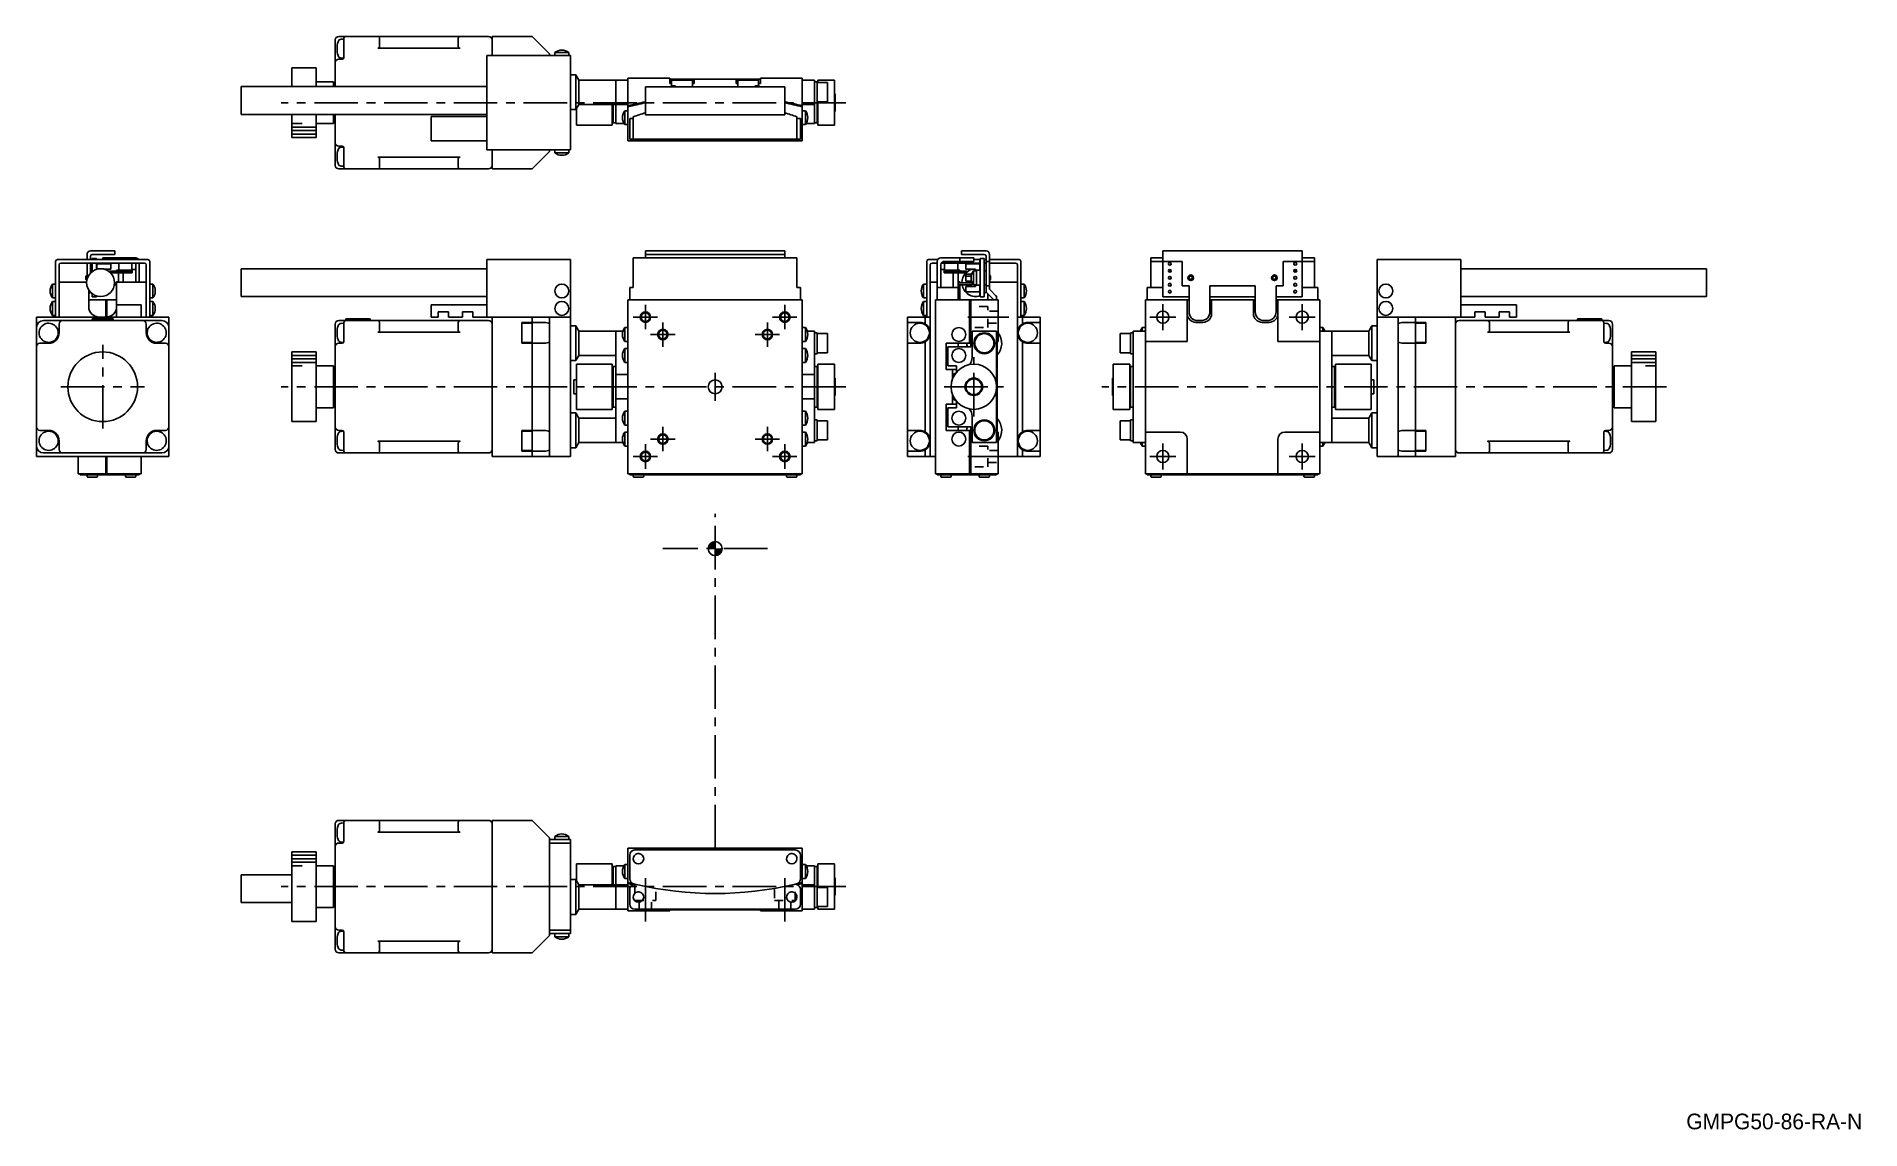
# Model space of a CAD drawing. Extents: x 56 to 579, y 28 to 342.
import ezdxf

# ---------------------------------------------------------------- set-up
doc = ezdxf.new("R2010")
doc.units = 0
doc.header["$LTSCALE"] = 10
doc.linetypes.add('CENTER', pattern=[2, 1.25, -0.25, 0.25, -0.25])
doc.linetypes.add('DOT', pattern=[0.5, 0.25, -0.25])
for name, color, linetype in [('1', 7, 'CONTINUOUS'), ('11', 7, 'CONTINUOUS'), ('15', 7, 'CONTINUOUS'), ('2', 7, 'CONTINUOUS')]:
    doc.layers.add(name, color=color, linetype=linetype)
doc.styles.get("Standard").update_dxf_attribs({"font": 'FG教科書体NT-M'})

msp = doc.modelspace()

# ---------------------------------------------------------------- texts
at = {"layer": '1', "color": 7}
msp.add_text('GMPG50-86-RA-N', height=4.5, dxfattribs=at).set_placement((529.460976, 27.832709))

# ---------------------------------------------------------------- linework, layer by layer
at = {"layer": '1', "color": 7, "linetype": 'CONTINUOUS'}
for p, q in [((141.749999, 338), (141.749999, 340.5)), ((143.749999, 341.5), (142.749999, 341.5)), ((144.249999, 340.75), (143.446276, 340.707879)), ((143.749999, 341.5), (144.749999, 341.5)), ((144.249999, 339.5), (144.249999, 341)), ((153.949999, 341.5), (144.749999, 341.5)), ((153.949999, 341.5), (177.549999, 341.5)), ((154.449999, 341), (154.449999, 339.5)), ((177.049999, 339.5), (177.049999, 341)), ((177.549999, 341.5), (185.749999, 341.5)), ((186.749999, 341.5), (186.749999, 336)), ((186.749999, 341.5), (198.249999, 341.5)), ((203.249999, 336.5), (198.249999, 341.5)), ((141.749999, 338), (141.749999, 334)), ((143.446276, 335.292121), (144.184962, 335.253408)), ((144.249999, 335.414214), (144.249999, 339.5)), ((153.974533, 338.148835), (153.949999, 338.148232)), ((153.949999, 338.148232), (177.549999, 338.148232)), ((153.999008, 338.15064), (153.974533, 338.148835)), ((154.023364, 338.153644), (153.999008, 338.15064)), ((154.047544, 338.15784), (154.023364, 338.153644)), ((154.071489, 338.163217), (154.047544, 338.15784)), ((154.095141, 338.169762), (154.071489, 338.163217)), ((154.118444, 338.17746), (154.095141, 338.169762)), ((154.141341, 338.186293), (154.118444, 338.17746)), ((154.163777, 338.196238), (154.141341, 338.186293)), ((154.185697, 338.207272), (154.163777, 338.196238)), ((154.20705, 338.219368), (154.185697, 338.207272)), ((154.227784, 338.232497), (154.20705, 338.219368)), ((154.247849, 338.246629), (154.227784, 338.232497)), ((154.267196, 338.261727), (154.247849, 338.246629)), ((154.285778, 338.277757), (154.267196, 338.261727)), ((154.303552, 338.294679), (154.285778, 338.277757)), ((154.320475, 338.312453), (154.303552, 338.294679)), ((154.336504, 338.331036), (154.320475, 338.312453)), ((154.351603, 338.350383), (154.336504, 338.331036)), ((154.365734, 338.370447), (154.351603, 338.350383)), ((154.378863, 338.391181), (154.365734, 338.370447)), ((154.39096, 338.412534), (154.378863, 338.391181)), ((154.401994, 338.434455), (154.39096, 338.412534)), ((154.411939, 338.456891), (154.401994, 338.434455)), ((154.420771, 338.479787), (154.411939, 338.456891)), ((154.428469, 338.50309), (154.420771, 338.479787)), ((154.435015, 338.526742), (154.428469, 338.50309)), ((154.440392, 338.550687), (154.435015, 338.526742)), ((154.444587, 338.574867), (154.440392, 338.550687)), ((154.447591, 338.599224), (154.444587, 338.574867)), ((154.449397, 338.623698), (154.447591, 338.599224)), ((154.449999, 338.648232), (154.449397, 338.623698)), ((154.449999, 339.5), (154.449999, 338.648232)), ((177.049999, 338.648232), (177.049999, 339.5)), ((177.050601, 338.623698), (177.049999, 338.648232)), ((177.052407, 338.599224), (177.050601, 338.623698)), ((177.055411, 338.574867), (177.052407, 338.599224)), ((177.059606, 338.550687), (177.055411, 338.574867)), ((177.064983, 338.526742), (177.059606, 338.550687)), ((177.071529, 338.50309), (177.064983, 338.526742)), ((177.079227, 338.479787), (177.071529, 338.50309)), ((177.088059, 338.456891), (177.079227, 338.479787)), ((177.098004, 338.434455), (177.088059, 338.456891)), ((177.109038, 338.412534), (177.098004, 338.434455)), ((177.121135, 338.391181), (177.109038, 338.412534)), ((177.134264, 338.370447), (177.121135, 338.391181)), ((177.148395, 338.350383), (177.134264, 338.370447)), ((177.163494, 338.331036), (177.148395, 338.350383)), ((177.179523, 338.312453), (177.163494, 338.331036)), ((177.196446, 338.294679), (177.179523, 338.312453)), ((177.21422, 338.277757), (177.196446, 338.294679)), ((177.232802, 338.261727), (177.21422, 338.277757)), ((177.252149, 338.246629), (177.232802, 338.261727)), ((177.272214, 338.232497), (177.252149, 338.246629)), ((177.292948, 338.219368), (177.272214, 338.232497)), ((177.314301, 338.207272), (177.292948, 338.219368)), ((177.336221, 338.196238), (177.314301, 338.207272)), ((177.358657, 338.186293), (177.336221, 338.196238)), ((177.381554, 338.17746), (177.358657, 338.186293)), ((177.404857, 338.169762), (177.381554, 338.17746)), ((177.428509, 338.163217), (177.404857, 338.169762)), ((177.452454, 338.15784), (177.428509, 338.163217)), ((177.476634, 338.153644), (177.452454, 338.15784)), ((177.50099, 338.15064), (177.476634, 338.153644)), ((177.525465, 338.148835), (177.50099, 338.15064)), ((177.549999, 338.148232), (177.525465, 338.148835)), ((185.249999, 335.5), (185.249999, 336)), ((209.249999, 336), (185.249999, 336)), ((185.249999, 335.5), (185.249999, 309.5)), ((203.249999, 336), (203.249999, 336.5)), ((204.749999, 336.897999), (204.854416, 336.897999)), ((204.749999, 336.897999), (204.749999, 336)), ((204.854416, 336.897999), (208.749999, 336.897999)), ((208.749999, 336), (208.749999, 336.897999)), ((209.249999, 336), (209.249999, 335.5)), ((209.249999, 309.5), (209.249999, 335.5)), ((129.249999, 332.5), (129.249999, 327.1)), ((136.249999, 332.5), (129.249999, 332.5)), ((136.249999, 327.1), (136.249999, 332.5)), ((141.749999, 327.1), (141.749999, 334)), ((143.749999, 335), (142.749999, 335)), ((210.749999, 330.5), (209.249999, 330.5)), ((210.749999, 320.5), (210.749999, 330.5)), ((211.616024, 329), (210.749999, 330.5)), ((114.750001, 327.1), (114.750001, 323.1)), ((185.249999, 327.1), (114.750001, 327.1)), ((141.249999, 328.5), (136.249999, 328.5)), ((141.249999, 328.5), (141.249999, 327.1)), ((211.616024, 329), (211.616024, 322)), ((222.249999, 329), (211.616024, 329)), ((222.249999, 329), (225.749999, 329)), ((222.249999, 329), (222.249999, 325.5)), ((222.249999, 325.5), (222.249999, 322)), ((225.749999, 329.5), (225.749999, 321.601457)), ((237.749999, 329.5), (225.749999, 329.5)), ((270.749999, 327), (230.749999, 327)), ((230.749999, 326), (230.749999, 327)), ((230.749999, 319), (230.749999, 326)), ((237.749999, 329.5), (237.749999, 328)), ((237.749999, 329.2), (240.249999, 329.2)), ((237.749999, 328), (238.249999, 328)), ((238.249999, 327.3), (237.949999, 327)), ((244.249999, 329), (238.249999, 329)), ((238.249999, 328.853553), (238.249999, 329)), ((238.249999, 327.3), (238.249999, 328.853553)), ((238.249999, 327.3), (239.249999, 327.3)), ((239.549999, 327), (239.249999, 327.3)), ((242.249999, 329.2), (240.249999, 329.2)), ((242.249999, 329.2), (244.749999, 329.2)), ((244.249999, 329), (244.249999, 328.853553)), ((244.249999, 328.853553), (244.249999, 327.146447)), ((244.249999, 328), (244.749999, 328)), ((244.249999, 327), (244.249999, 327.146447)), ((244.749999, 329.2), (244.749999, 328)), ((256.749999, 329.2), (244.749999, 329.2)), ((256.749999, 329.2), (256.749999, 328)), ((256.749999, 329.2), (259.249999, 329.2)), ((256.749999, 328), (257.249999, 328)), ((263.249999, 329), (257.249999, 329)), ((257.249999, 328.853553), (257.249999, 329)), ((257.249999, 327.146447), (257.249999, 328.853553)), ((257.249999, 327.146447), (257.249999, 327)), ((261.249999, 329.2), (259.249999, 329.2)), ((261.249999, 329.2), (263.749999, 329.2)), ((262.249999, 327.3), (261.949999, 327)), ((262.249999, 327.3), (263.249999, 327.3)), ((263.249999, 329), (263.249999, 328.853553)), ((263.249999, 328.853553), (263.249999, 327.3)), ((263.249999, 328), (263.749999, 328)), ((263.549999, 327), (263.249999, 327.3)), ((263.749999, 329.5), (263.749999, 328)), ((275.749999, 329.5), (263.749999, 329.5)), ((270.749999, 327), (270.749999, 326)), ((270.749999, 319), (270.749999, 326)), ((275.749999, 329.5), (275.749999, 321.601457)), ((279.249999, 329), (275.749999, 329)), ((279.249999, 329), (279.249999, 322)), ((280.049999, 328.5), (279.249999, 328.5)), ((280.049999, 322.5), (280.049999, 328.5)), ((283.049999, 328.25), (280.049999, 328.25)), ((280.249999, 328.25), (280.249999, 329)), ((285.049999, 329), (280.249999, 329)), ((283.049999, 325.5), (283.049999, 328.25)), ((283.049999, 322.75), (283.049999, 325.5)), ((285.049999, 329), (285.049999, 316)), ((285.249999, 325), (285.049999, 325)), ((285.249999, 324.5999), (285.249999, 325)), ((285.249999, 322.5), (285.249999, 324.5999)), ((114.750001, 323.1), (114.750001, 319.1)), ((209.249999, 320.5), (210.749999, 320.5)), ((210.249999, 320.5), (210.749999, 320.5)), ((210.749999, 320.5), (211.616024, 322)), ((210.749999, 320.5), (210.949999, 320.5)), ((210.949999, 320.84641), (210.949999, 316)), ((211.616024, 322), (222.249999, 322)), ((221.249999, 316), (221.249999, 322)), ((221.449999, 316.700338), (221.449999, 322.019548)), ((221.449999, 322), (221.449999, 318.090257)), ((222.249999, 322), (225.749999, 322)), ((222.249999, 322), (222.249999, 320.5)), ((222.249999, 316.5), (222.249999, 320.5)), ((224.852, 320.2), (224.852, 316.2)), ((225.749999, 320.2), (224.852, 320.2)), ((225.749999, 320.2), (224.852, 320.2)), ((225.749999, 321.29144), (225.749999, 321.601457)), ((225.749999, 321.29144), (225.749999, 311.5)), ((279.249999, 322), (275.749999, 322)), ((275.749999, 321.601457), (275.749999, 321.29144)), ((275.749999, 321.29144), (275.749999, 311.5)), ((276.647998, 320.2), (275.749999, 320.2)), ((276.647998, 320.2), (275.749999, 320.2)), ((276.647998, 320.2), (276.647998, 316.2)), ((279.249999, 322.5), (280.049999, 322.5)), ((279.249999, 322), (279.249999, 320.5)), ((279.249999, 316.5), (279.249999, 320.5)), ((280.049999, 322.75), (283.049999, 322.75)), ((280.049999, 316.700338), (280.049999, 322.5)), ((280.049999, 322.5), (280.049999, 318.090257)), ((280.249999, 316), (280.249999, 322.75)), ((285.049999, 320), (285.249999, 320)), ((285.249999, 320.4001), (285.249999, 322.5)), ((285.249999, 320), (285.249999, 320.4001)), ((114.750001, 319.1), (185.249999, 319.1)), ((129.249999, 319.1), (129.249999, 312.5)), ((136.249999, 312.5), (136.249999, 319.1)), ((136.249999, 316.5), (141.249999, 316.5)), ((141.249999, 319.1), (141.249999, 316.5)), ((141.749999, 311), (141.749999, 319.1)), ((169.249999, 311.5), (169.249999, 318.5)), ((169.249999, 318.5), (185.249999, 318.5)), ((210.949999, 316), (216.449999, 316)), ((216.449999, 316), (221.249999, 316)), ((221.249999, 319), (221.449999, 319)), ((221.449999, 316.7), (221.449999, 319)), ((221.449999, 319), (221.449999, 318.09)), ((221.449999, 316.7), (221.449999, 316.700338)), ((221.449999, 316.7), (222.249999, 316.7)), ((224.638911, 316.5), (222.249999, 316.5)), ((224.852, 316.2), (225.749999, 316.2)), ((224.852, 316.2), (225.749999, 316.2)), ((226.249999, 312), (226.249999, 318)), ((226.249999, 318), (227.249999, 318)), ((227.249999, 313), (227.249999, 318.43747)), ((230.749999, 319), (270.749999, 319)), ((274.249999, 318.43747), (274.249999, 313)), ((274.249999, 318), (275.249999, 318)), ((275.249999, 318), (275.249999, 312)), ((275.749999, 316.2), (276.647998, 316.2)), ((275.749999, 316.2), (276.647998, 316.2)), ((276.861087, 316.5), (279.249999, 316.5)), ((279.249999, 316.7), (280.049999, 316.7)), ((280.049999, 316.7), (280.049999, 319)), ((280.049999, 319), (280.049999, 318.09)), ((280.049999, 319), (280.249999, 319)), ((280.049999, 316.7), (280.049999, 316.700338)), ((280.249999, 316), (285.049999, 316)), ((129.249999, 312.5), (136.249999, 312.5)), ((141.749999, 311), (141.749999, 307)), ((143.749999, 310), (142.749999, 310)), ((144.184962, 309.746592), (143.446276, 309.707879)), ((144.249999, 305.5), (144.249999, 309.585786)), ((185.249999, 311.5), (169.249999, 311.5)), ((185.249999, 309), (185.249999, 309.5)), ((209.249999, 309), (185.249999, 309)), ((186.749999, 309), (186.749999, 303.5)), ((203.249999, 308.5), (203.249999, 309)), ((204.749999, 309), (204.749999, 308.102001)), ((208.749999, 308.102001), (208.749999, 309)), ((209.249999, 309.5), (209.249999, 309)), ((225.749999, 311.5), (275.749999, 311.5)), ((227.249999, 312), (226.249999, 312)), ((227.249999, 312), (227.249999, 313)), ((274.249999, 312), (227.249999, 312)), ((274.249999, 313), (274.249999, 312)), ((275.249999, 312), (274.249999, 312)), ((141.749999, 304.5), (141.749999, 307)), ((143.446276, 304.292121), (144.249999, 304.25)), ((144.249999, 304), (144.249999, 305.5)), ((153.949999, 306.851768), (177.549999, 306.851768)), ((153.949999, 306.851768), (153.974533, 306.851165)), ((153.974533, 306.851165), (153.999008, 306.84936)), ((153.999008, 306.84936), (154.023364, 306.846356)), ((154.023364, 306.846356), (154.047544, 306.84216)), ((154.047544, 306.84216), (154.071489, 306.836783)), ((154.071489, 306.836783), (154.095141, 306.830238)), ((154.095141, 306.830238), (154.118444, 306.82254)), ((154.118444, 306.82254), (154.141341, 306.813707)), ((154.141341, 306.813707), (154.163777, 306.803762)), ((154.163777, 306.803762), (154.185697, 306.792728)), ((154.185697, 306.792728), (154.20705, 306.780632)), ((154.20705, 306.780632), (154.227784, 306.767503)), ((154.227784, 306.767503), (154.247849, 306.753371)), ((154.247849, 306.753371), (154.267196, 306.738273)), ((154.267196, 306.738273), (154.285778, 306.722243)), ((154.285778, 306.722243), (154.303552, 306.705321)), ((154.303552, 306.705321), (154.320475, 306.687547)), ((154.320475, 306.687547), (154.336504, 306.668964)), ((154.336504, 306.668964), (154.351603, 306.649617)), ((154.351603, 306.649617), (154.365734, 306.629553)), ((154.365734, 306.629553), (154.378863, 306.608819)), ((154.378863, 306.608819), (154.39096, 306.587466)), ((154.39096, 306.587466), (154.401994, 306.565545)), ((154.401994, 306.565545), (154.411939, 306.543109)), ((154.411939, 306.543109), (154.420771, 306.520213)), ((154.420771, 306.520213), (154.428469, 306.49691)), ((154.428469, 306.49691), (154.435015, 306.473258)), ((154.435015, 306.473258), (154.440392, 306.449313)), ((154.440392, 306.449313), (154.444587, 306.425133)), ((154.444587, 306.425133), (154.447591, 306.400776)), ((154.447591, 306.400776), (154.449397, 306.376302)), ((154.449397, 306.376302), (154.449999, 306.351768)), ((154.449999, 306.351768), (154.449999, 305.5)), ((154.449999, 305.5), (154.449999, 304)), ((177.049999, 306.351768), (177.050601, 306.376302)), ((177.049999, 305.5), (177.049999, 306.351768)), ((177.049999, 304), (177.049999, 305.5)), ((177.050601, 306.376302), (177.052407, 306.400776)), ((177.052407, 306.400776), (177.055411, 306.425133)), ((177.055411, 306.425133), (177.059606, 306.449313)), ((177.059606, 306.449313), (177.064983, 306.473258)), ((177.064983, 306.473258), (177.071529, 306.49691)), ((177.071529, 306.49691), (177.079227, 306.520213)), ((177.079227, 306.520213), (177.088059, 306.543109)), ((177.088059, 306.543109), (177.098004, 306.565545)), ((177.098004, 306.565545), (177.109038, 306.587466)), ((177.109038, 306.587466), (177.121135, 306.608819)), ((177.121135, 306.608819), (177.134264, 306.629553)), ((177.134264, 306.629553), (177.148395, 306.649617)), ((177.148395, 306.649617), (177.163494, 306.668964)), ((177.163494, 306.668964), (177.179523, 306.687547)), ((177.179523, 306.687547), (177.196446, 306.705321)), ((177.196446, 306.705321), (177.21422, 306.722243)), ((177.21422, 306.722243), (177.232802, 306.738273)), ((177.232802, 306.738273), (177.252149, 306.753371)), ((177.252149, 306.753371), (177.272214, 306.767503)), ((177.272214, 306.767503), (177.292948, 306.780632)), ((177.292948, 306.780632), (177.314301, 306.792728)), ((177.314301, 306.792728), (177.336221, 306.803762)), ((177.336221, 306.803762), (177.358657, 306.813707)), ((177.358657, 306.813707), (177.381554, 306.82254)), ((177.381554, 306.82254), (177.404857, 306.830238)), ((177.404857, 306.830238), (177.428509, 306.836783)), ((177.428509, 306.836783), (177.452454, 306.84216)), ((177.452454, 306.84216), (177.476634, 306.846356)), ((177.476634, 306.846356), (177.50099, 306.84936)), ((177.50099, 306.84936), (177.525465, 306.851165)), ((177.525465, 306.851165), (177.549999, 306.851768)), ((198.249999, 303.5), (203.249999, 308.5)), ((204.781135, 308.102001), (204.749999, 308.102001)), ((208.749999, 308.102001), (204.781135, 308.102001)), ((143.749999, 303.5), (142.749999, 303.5)), ((144.749999, 303.5), (143.749999, 303.5)), ((153.949999, 303.5), (144.749999, 303.5)), ((153.949999, 303.5), (177.549999, 303.5)), ((177.549999, 303.5), (185.749999, 303.5)), ((186.749999, 303.5), (198.249999, 303.5)), ((62, 277.45), (88, 277.45)), ((70.5, 278.95), (70.5, 277.45)), ((78.5, 279.95), (71.5, 279.95)), ((71.5, 277.45), (71.5, 278.45)), ((72, 278.95), (78.5, 278.95)), ((72, 277.45), (72, 277.75)), ((72, 277.75), (73.2, 277.75)), ((73.2, 277.45), (73.2, 277.75)), ((75, 277.95), (79.06253, 277.95)), ((75, 277.95), (75, 277.45)), ((78.5, 278.95), (78.5, 279.95)), ((79.06253, 277.95), (79.06253, 277.45)), ((84.5, 277.95), (79.06253, 277.95)), ((209.249999, 277.45), (185.249999, 277.45)), ((185.249999, 276.95), (185.249999, 277.45)), ((209.249999, 277.45), (209.249999, 276.95)), ((227.249999, 276.95), (227.249999, 277.95)), ((227.249999, 277.95), (274.249999, 277.95)), ((230.749999, 279.95), (270.749999, 279.95)), ((230.749999, 278.95), (230.749999, 279.95)), ((270.749999, 278.95), (230.749999, 278.95)), ((230.749999, 278.95), (230.749999, 278.45)), ((230.749999, 277.95), (230.749999, 278.45)), ((270.749999, 279.95), (270.749999, 278.95)), ((270.749999, 278.45), (270.749999, 278.95)), ((270.749999, 278.45), (270.749999, 277.95)), ((274.249999, 277.95), (274.249999, 276.95)), ((312, 277.45), (314.633975, 277.45)), ((320.93747, 277.95), (315.5, 277.95)), ((320.93747, 276.95), (320.93747, 277.95)), ((320.93747, 277.95), (325, 277.95)), ((321.5, 279.95), (321.5, 278.95)), ((321.5, 279.95), (328.5, 279.95)), ((321.5, 278.95), (328, 278.95)), ((325, 276.95), (325, 277.95)), ((325, 277.45), (326.8, 277.45)), ((328, 277.75), (326.8, 277.75)), ((326.8, 277.75), (326.8, 266.75)), ((328, 277.75), (328, 266.75)), ((328, 277.45), (328.5, 277.45)), ((328.5, 278.45), (328.5, 276.95)), ((329.5, 276.95), (329.5, 278.95)), ((329.5, 277.45), (338, 277.45)), ((375.750001, 277.95), (379.250001, 277.95)), ((375.750001, 276.95), (375.750001, 277.95)), ((379.250001, 279.95), (419.250001, 279.95)), ((379.250001, 278.95), (379.250001, 279.95)), ((379.250001, 276.95), (379.250001, 278.95)), ((419.250001, 279.95), (419.250001, 278.95)), ((419.250001, 278.95), (419.250001, 276.95)), ((419.250001, 277.95), (422.750001, 277.95)), ((422.750001, 277.95), (422.750001, 276.95)), ((440.750001, 277.45), (464.750001, 277.45)), ((440.750001, 276.95), (440.750001, 277.45)), ((464.750001, 277.45), (464.750001, 276.95)), ((61.5, 260.95), (61.5, 276.95)), ((62.5, 260.95), (62.5, 275.95)), ((63, 276.45), (87, 276.45)), ((70.5, 273.05), (70.2, 272.75)), ((70.2, 271.75), (70.2, 272.75)), ((70.5, 276.45), (70.5, 271.738819)), ((71.5, 273.604995), (71.5, 276.45)), ((72, 274.25), (71.5, 274.25)), ((72, 274.05), (72, 276.45)), ((73.2, 274.665757), (73.2, 276.45)), ((73.2, 275.25), (73.3, 275.25)), ((73.3, 276.45), (73.3, 276.25)), ((73.3, 274.695777), (73.3, 276.25)), ((73.3, 276.25), (77.3, 276.25)), ((77.3, 274.75), (75.288819, 274.75)), ((76.999883, 274.15), (76.999883, 273.889837)), ((76.999883, 274.15), (77.545799, 274.15)), ((77.545799, 273.65), (77.256571, 273.65)), ((77.3, 276.25), (77.3, 274.75)), ((77.545799, 274.15), (77.545799, 273.65)), ((83.499844, 274.15), (77.545799, 274.15)), ((77.545799, 273.65), (83.499844, 273.65)), ((83.5, 274.45), (79, 274.45)), ((79, 274.45), (79, 274.15)), ((79.5, 270.95), (79.5, 273.65)), ((79.6, 276.45), (79.6, 274.45)), ((80.910616, 270.95), (80.910616, 273.65)), ((83.4, 274.45), (83.4, 276.45)), ((83.499844, 274.15), (83.499844, 273.65)), ((83.499961, 274.15), (83.499844, 274.15)), ((83.5, 273.65), (83.499857, 273.65)), ((83.5, 274.65), (84.5, 274.65)), ((83.5, 274.65), (83.5, 273.65)), ((84.5, 275.95), (84.5, 270.95)), ((85.5, 270.95), (85.5, 276.45)), ((87.5, 275.95), (87.5, 260.95)), ((88.5, 276.95), (88.5, 260.95)), ((114.750001, 274.85), (114.750001, 266.85)), ((185.249999, 274.85), (114.750001, 274.85)), ((185.249999, 276.95), (185.249999, 260.95)), ((209.249999, 260.95), (209.249999, 276.95)), ((227.249999, 269.45), (227.249999, 276.95)), ((274.249999, 269.45), (274.249999, 276.95)), ((311.5, 260.95), (311.5, 276.95)), ((312.5, 270.95), (312.5, 275.95)), ((313, 276.45), (314.5, 276.45)), ((314.5, 269.45), (314.5, 276.95)), ((315.5, 269.45), (315.5, 275.95)), ((315.5, 274.65), (316.5, 274.65)), ((315.633975, 276.45), (316.6, 276.45)), ((316.5, 276.95), (320.93747, 276.95)), ((316.5, 273.65), (316.5, 274.65)), ((316.5, 274.45), (321, 274.45)), ((316.500143, 273.65), (316.5, 273.65)), ((316.500039, 274.15), (316.500156, 274.15)), ((316.500156, 274.15), (316.500156, 273.65)), ((316.500156, 274.15), (322.454201, 274.15)), ((322.454201, 273.65), (316.500156, 273.65)), ((316.6, 276.45), (320.4, 276.45)), ((316.6, 276.45), (316.6, 274.45)), ((319.089384, 269.45), (319.089384, 273.65)), ((320.4, 276.45), (326.7, 276.45)), ((320.4, 274.45), (320.4, 276.45)), ((320.5, 269.45), (320.5, 273.65)), ((320.93747, 276.95), (325, 276.95)), ((321, 274.15), (321, 274.45)), ((322.454201, 274.15), (322.454201, 273.65)), ((323.000117, 274.15), (322.454201, 274.15)), ((322.454201, 273.65), (323.000117, 273.65)), ((322.7, 276.25), (322.7, 274.75)), ((326.7, 276.25), (322.7, 276.25)), ((322.7, 274.75), (325.5, 274.75)), ((322.7, 273.25), (322.7, 272.75)), ((324.360263, 273.25), (322.7, 273.25)), ((322.7, 272.75), (322.7, 271.25)), ((324.239304, 272.75), (322.7, 272.75)), ((323.000117, 274.15), (323.000117, 273.65)), ((324.902001, 272.25), (324.902001, 274.25)), ((325.8, 274.25), (324.902001, 274.25)), ((324.902001, 270.25), (324.902001, 272.25)), ((325.5, 274.75), (325.5, 274.25)), ((326.8, 274.4), (325.8, 274.4)), ((325.8, 274.4), (325.8, 270.1)), ((326.7, 276.25), (326.7, 277.25)), ((326.8, 277.25), (326.7, 277.25)), ((326.7, 274.4), (326.7, 276.25)), ((326.8, 275.25), (326.7, 275.25)), ((328, 276.45), (328.5, 276.45)), ((328.5, 274.25), (328, 274.25)), ((328.5, 276.95), (329.5, 276.95)), ((328.5, 276.95), (328.5, 269.95)), ((329.5, 269.95), (329.5, 276.95)), ((329.5, 276.45), (337, 276.45)), ((329.8, 272.75), (329.5, 273.05)), ((329.8, 272.75), (329.8, 272.25)), ((329.8, 272.25), (329.8, 271.75)), ((337.5, 275.95), (337.5, 270.95)), ((338.5, 276.95), (338.5, 260.95)), ((375.750001, 276.95), (379.250001, 276.95)), ((375.750001, 276.95), (375.750001, 275.95)), ((375.750001, 269.45), (375.750001, 275.95)), ((379.249949, 274.15), (379.249949, 273.65)), ((384.750001, 276.95), (379.250001, 276.95)), ((379.250001, 276.95), (379.250001, 266.75)), ((381.637299, 274.15), (380.862703, 274.15)), ((384.750001, 269.95), (384.750001, 276.95)), ((419.250001, 276.95), (413.750001, 276.95)), ((413.750001, 276.95), (413.750001, 269.95)), ((416.862703, 274.15), (417.637299, 274.15)), ((419.250001, 276.95), (422.750001, 276.95)), ((419.250001, 266.75), (419.250001, 276.95)), ((419.250053, 274.15), (419.250053, 273.65)), ((422.750001, 275.95), (422.750001, 276.95)), ((422.750001, 275.95), (422.750001, 269.45)), ((440.750001, 276.95), (440.750001, 260.95)), ((464.750001, 260.95), (464.750001, 276.95)), ((535.249999, 274.85), (464.750001, 274.85)), ((535.249999, 266.85), (535.249999, 274.85)), ((60.602001, 269.087782), (60.602001, 270.45)), ((61.5, 270.45), (60.602001, 270.45)), ((60.602001, 266.45), (60.602001, 269.087782)), ((62.5, 270.95), (70.40125, 270.95)), ((70.2, 271.75), (70.452719, 271.497281)), ((71, 263.95), (71, 268.742869)), ((71, 267.65), (71.353553, 268.003553)), ((72, 266.75), (72, 267.65)), ((73.2, 266.75), (73.2, 267.034243)), ((79, 270.25), (78.354744, 270.25)), ((78.39875, 270.75), (79, 270.75)), ((79.5, 271.05), (79, 271.05)), ((79, 271.05), (79, 270.95)), ((79, 270.95), (79, 264.45)), ((79, 270.95), (87.5, 270.95)), ((89.397999, 270.45), (88.5, 270.45)), ((89.397999, 270.45), (89.397999, 268.801531)), ((89.397999, 268.801531), (89.397999, 266.45)), ((226.249999, 265.95), (226.249999, 269.45)), ((227.249999, 269.45), (226.249999, 269.45)), ((275.249999, 269.45), (274.249999, 269.45)), ((275.249999, 265.95), (275.249999, 269.45)), ((310.602001, 266.45), (310.602001, 270.45)), ((311.5, 270.45), (310.602001, 270.45)), ((312.5, 260.95), (312.5, 270.95)), ((312.5, 260.95), (312.5, 270.95)), ((312.5, 270.95), (314.5, 270.95)), ((314.5, 265.95), (314.5, 269.45)), ((320.5, 269.45), (314.5, 269.45)), ((321, 271.05), (320.5, 271.05)), ((321, 270.75), (320.5, 270.75)), ((324.5, 270.25), (320.5, 270.25)), ((320.5, 265.95), (320.5, 269.45)), ((321, 270.75), (321, 271.05)), ((321, 270.75), (321, 270.95)), ((321, 270.75), (324.5, 270.75)), ((321, 265.95), (321, 270.25)), ((322.7, 271.25), (324.360263, 271.25)), ((322.7, 269.75), (322.7, 268.25)), ((325.5, 269.75), (322.7, 269.75)), ((322.7, 268.25), (326.7, 268.25)), ((324.5, 270.75), (324.5, 270.25)), ((324.5, 270.75), (324.5, 270.25)), ((324.902001, 270.25), (325.8, 270.25)), ((325.5, 270.25), (325.5, 269.75)), ((325.8, 270.1), (326.8, 270.1)), ((326.7, 268.25), (326.7, 270.1)), ((326.8, 269.25), (326.7, 269.25)), ((326.7, 268.25), (326.7, 267.25)), ((326.8, 267.25), (326.7, 267.25)), ((328, 270.25), (328.5, 270.25)), ((329.5, 269.95), (328.5, 269.95)), ((328.5, 269.95), (328.5, 268.357107)), ((328.646447, 268.003553), (330.353553, 266.296447)), ((329, 267.65), (329, 265.95)), ((329.5, 271.45), (329.8, 271.75)), ((329.5, 270.95), (337.5, 270.95)), ((329.5, 269.157107), (329.5, 269.95)), ((331.353553, 267.096447), (329.646447, 268.803553)), ((337.5, 270.95), (337.5, 260.95)), ((337.5, 270.95), (337.5, 260.95)), ((339.397999, 270.45), (338.5, 270.45)), ((339.397999, 270.45), (339.397999, 266.45)), ((374.750001, 265.95), (374.750001, 269.45)), ((379.250001, 269.45), (374.750001, 269.45)), ((386.750001, 269.95), (384.750001, 269.95)), ((386.750001, 269.157107), (386.750001, 269.95)), ((386.750001, 269.157107), (386.750001, 268.803553)), ((386.750001, 267.096447), (386.750001, 268.803553)), ((386.750001, 266.742893), (386.750001, 267.096447)), ((405.750001, 269.95), (392.750001, 269.95)), ((392.750001, 269.95), (392.750001, 269.157107)), ((392.750001, 268.803553), (392.750001, 269.157107)), ((392.750001, 268.803553), (392.750001, 267.096447)), ((392.750001, 267.096447), (392.750001, 266.742893)), ((405.750001, 269.157107), (405.750001, 269.95)), ((405.750001, 269.157107), (405.750001, 268.803553)), ((405.750001, 267.096447), (405.750001, 268.803553)), ((405.750001, 266.742893), (405.750001, 267.096447)), ((413.750001, 269.95), (411.750001, 269.95)), ((411.750001, 269.95), (411.750001, 269.157107)), ((411.750001, 268.803553), (411.750001, 269.157107)), ((411.750001, 268.803553), (411.750001, 267.096447)), ((411.750001, 267.096447), (411.750001, 266.742893)), ((423.750001, 269.45), (419.250001, 269.45)), ((423.750001, 265.95), (423.750001, 269.45)), ((60.602001, 266.45), (61.5, 266.45)), ((60.602001, 264.087782), (60.602001, 265.45)), ((61.5, 265.45), (60.602001, 265.45)), ((60.602001, 261.45), (60.602001, 264.087782)), ((71, 265.95), (75.898543, 265.95)), ((72, 266.75), (73.2, 266.75)), ((75.898543, 265.95), (76.20856, 265.95)), ((75.898543, 260.95), (75.898543, 265.95)), ((76.20856, 265.95), (76.20856, 260.957258)), ((76.20856, 265.95), (79, 265.95)), ((79, 260.95), (79, 264.45)), ((86, 264.45), (79, 264.45)), ((86, 260.95), (86, 264.45)), ((88.5, 266.45), (89.397999, 266.45)), ((89.397999, 265.45), (88.5, 265.45)), ((89.397999, 265.45), (89.397999, 263.801531)), ((89.397999, 263.801531), (89.397999, 261.45)), ((114.750001, 266.85), (185.249999, 266.85)), ((169.249999, 260.95), (169.249999, 264.45)), ((185.249999, 264.45), (169.249999, 264.45)), ((171.249999, 262.45), (174.249999, 262.45)), ((171.249999, 260.95), (171.249999, 262.45)), ((174.249999, 262.45), (174.249999, 260.95)), ((178.249999, 262.45), (181.249999, 262.45)), ((178.249999, 260.95), (178.249999, 262.45)), ((181.249999, 262.45), (181.249999, 260.95)), ((225.749999, 215.95), (225.749999, 265.95)), ((225.749999, 265.95), (275.749999, 265.95)), ((275.749999, 265.95), (275.749999, 215.95)), ((310.602001, 266.45), (311.5, 266.45)), ((310.602001, 261.45), (310.602001, 265.45)), ((311.5, 265.45), (310.602001, 265.45)), ((314, 265.95), (314, 215.95)), ((323.79144, 265.95), (314, 265.95)), ((323.79144, 258.95), (323.79144, 265.95)), ((323.79144, 265.95), (324.101457, 265.95)), ((324.101457, 265.95), (324.101457, 252.45)), ((332, 265.95), (324.101457, 265.95)), ((328, 266.75), (326.8, 266.75)), ((331.5, 266.742893), (331.5, 265.95)), ((332, 253.95), (332, 265.95)), ((338.5, 266.45), (339.397999, 266.45)), ((339.397999, 265.45), (338.5, 265.45)), ((339.397999, 265.45), (339.397999, 261.45)), ((374.250001, 253.95), (374.250001, 265.95)), ((374.250001, 265.95), (386.250001, 265.95)), ((379.250001, 266.75), (386.750001, 266.75)), ((386.250001, 253.95), (386.250001, 265.95)), ((386.750001, 265.95), (386.250001, 265.95)), ((386.750001, 266.742893), (386.750001, 262.45)), ((392.750001, 266.75), (405.750001, 266.75)), ((392.750001, 262.45), (392.750001, 266.742893)), ((393.250001, 265.95), (392.750001, 265.95)), ((393.250001, 261.95), (393.250001, 265.95)), ((393.250001, 265.95), (405.250001, 265.95)), ((405.250001, 265.95), (405.250001, 261.95)), ((405.750001, 265.95), (405.250001, 265.95)), ((405.750001, 266.742893), (405.750001, 262.45)), ((411.750001, 266.75), (419.250001, 266.75)), ((411.750001, 262.45), (411.750001, 266.742893)), ((412.250001, 265.95), (411.750001, 265.95)), ((412.250001, 265.95), (424.250001, 265.95)), ((412.250001, 265.95), (412.250001, 253.95)), ((424.250001, 265.95), (424.250001, 253.95)), ((464.750001, 266.85), (535.249999, 266.85)), ((480.750001, 264.45), (464.750001, 264.45)), ((468.750001, 262.45), (471.750001, 262.45)), ((468.750001, 260.95), (468.750001, 262.45)), ((471.750001, 262.45), (471.750001, 260.95)), ((475.750001, 262.45), (478.750001, 262.45)), ((475.750001, 260.95), (475.750001, 262.45)), ((478.750001, 262.45), (478.750001, 260.95)), ((480.750001, 260.95), (480.750001, 264.45)), ((56, 257.95), (56, 260.95)), ((56, 260.95), (61.5, 260.95)), ((56, 253.864214), (56, 257.95)), ((56, 256.598232), (56, 257.95)), ((58, 259.95), (62.085786, 259.95)), ((58, 259.95), (59.351768, 259.95)), ((60.602001, 261.45), (61.5, 261.45)), ((62.5, 260.95), (61.5, 260.95)), ((62.085786, 259.95), (63.5, 259.95)), ((62.5, 260.95), (79, 260.95)), ((62.5, 256.45), (62.5, 258.95)), ((63.5, 259.95), (86.5, 259.95)), ((72, 260.45), (72, 259.95)), ((78, 260.45), (72, 260.45)), ((78, 260.45), (78, 259.95)), ((79, 260.95), (86, 260.95)), ((86, 260.95), (87.5, 260.95)), ((86.5, 259.95), (87.914214, 259.95)), ((88.5, 260.95), (87.5, 260.95)), ((87.5, 258.95), (87.5, 256.45)), ((87.914214, 259.95), (92, 259.95)), ((88.5, 261.45), (89.397999, 261.45)), ((88.5, 260.95), (94, 260.95)), ((90.648232, 259.95), (92, 259.95)), ((94, 260.95), (94, 257.95)), ((94, 257.95), (94, 253.864214)), ((94, 257.95), (94, 256.598232)), ((141.749999, 256.45), (141.749999, 258.95)), ((143.749999, 259.95), (142.749999, 259.95)), ((144.249999, 259.2), (143.446276, 259.157879)), ((143.749999, 259.95), (144.749999, 259.95)), ((144.249999, 257.95), (144.249999, 259.45)), ((144.249999, 253.864214), (144.249999, 257.95)), ((151.749999, 260.45), (144.749999, 260.45)), ((144.749999, 260.45), (144.749999, 259.95)), ((153.949999, 259.95), (144.749999, 259.95)), ((151.749999, 260.45), (151.749999, 259.95)), ((153.949999, 259.95), (177.549999, 259.95)), ((153.974533, 256.598835), (153.949999, 256.598232)), ((153.949999, 256.598232), (177.549999, 256.598232)), ((153.999008, 256.60064), (153.974533, 256.598835)), ((154.023364, 256.603644), (153.999008, 256.60064)), ((154.047544, 256.60784), (154.023364, 256.603644)), ((154.071489, 256.613217), (154.047544, 256.60784)), ((154.095141, 256.619762), (154.071489, 256.613217)), ((154.118444, 256.62746), (154.095141, 256.619762)), ((154.141341, 256.636293), (154.118444, 256.62746)), ((154.163777, 256.646238), (154.141341, 256.636293)), ((154.185697, 256.657272), (154.163777, 256.646238)), ((154.20705, 256.669368), (154.185697, 256.657272)), ((154.227784, 256.682497), (154.20705, 256.669368)), ((154.247849, 256.696629), (154.227784, 256.682497)), ((154.267196, 256.711727), (154.247849, 256.696629)), ((154.285778, 256.727757), (154.267196, 256.711727)), ((154.303552, 256.744679), (154.285778, 256.727757)), ((154.320475, 256.762453), (154.303552, 256.744679)), ((154.336504, 256.781036), (154.320475, 256.762453)), ((154.351603, 256.800383), (154.336504, 256.781036)), ((154.365734, 256.820447), (154.351603, 256.800383)), ((154.378863, 256.841181), (154.365734, 256.820447)), ((154.39096, 256.862534), (154.378863, 256.841181)), ((154.401994, 256.884455), (154.39096, 256.862534)), ((154.411939, 256.906891), (154.401994, 256.884455)), ((154.420771, 256.929787), (154.411939, 256.906891)), ((154.428469, 256.95309), (154.420771, 256.929787)), ((154.435015, 256.976742), (154.428469, 256.95309)), ((154.440392, 257.000687), (154.435015, 256.976742)), ((154.444587, 257.024867), (154.440392, 257.000687)), ((154.447591, 257.049224), (154.444587, 257.024867)), ((154.449397, 257.073698), (154.447591, 257.049224)), ((154.449999, 257.098232), (154.449397, 257.073698)), ((154.449999, 259.45), (154.449999, 257.95)), ((154.449999, 257.95), (154.449999, 257.098232)), ((169.249999, 260.95), (171.249999, 260.95)), ((174.249999, 260.95), (178.249999, 260.95)), ((177.049999, 257.95), (177.049999, 259.45)), ((177.049999, 257.098232), (177.049999, 257.95)), ((177.050601, 257.073698), (177.049999, 257.098232)), ((177.052407, 257.049224), (177.050601, 257.073698)), ((177.055411, 257.024867), (177.052407, 257.049224)), ((177.059606, 257.000687), (177.055411, 257.024867)), ((177.064983, 256.976742), (177.059606, 257.000687)), ((177.071529, 256.95309), (177.064983, 256.976742)), ((177.079227, 256.929787), (177.071529, 256.95309)), ((177.088059, 256.906891), (177.079227, 256.929787)), ((177.098004, 256.884455), (177.088059, 256.906891)), ((177.109038, 256.862534), (177.098004, 256.884455)), ((177.121135, 256.841181), (177.109038, 256.862534)), ((177.134264, 256.820447), (177.121135, 256.841181)), ((177.148395, 256.800383), (177.134264, 256.820447)), ((177.163494, 256.781036), (177.148395, 256.800383)), ((177.179523, 256.762453), (177.163494, 256.781036)), ((177.196446, 256.744679), (177.179523, 256.762453)), ((177.21422, 256.727757), (177.196446, 256.744679)), ((177.232802, 256.711727), (177.21422, 256.727757)), ((177.252149, 256.696629), (177.232802, 256.711727)), ((177.272214, 256.682497), (177.252149, 256.696629)), ((177.292948, 256.669368), (177.272214, 256.682497)), ((177.314301, 256.657272), (177.292948, 256.669368)), ((177.336221, 256.646238), (177.314301, 256.657272)), ((177.358657, 256.636293), (177.336221, 256.646238)), ((177.381554, 256.62746), (177.358657, 256.636293)), ((177.404857, 256.619762), (177.381554, 256.62746)), ((177.428509, 256.613217), (177.404857, 256.619762)), ((177.452454, 256.60784), (177.428509, 256.613217)), ((177.476634, 256.603644), (177.452454, 256.60784)), ((177.50099, 256.60064), (177.476634, 256.603644)), ((177.525465, 256.598835), (177.50099, 256.60064)), ((177.549999, 256.598232), (177.525465, 256.598835)), ((177.549999, 259.95), (185.749999, 259.95)), ((181.249999, 260.95), (185.249999, 260.95)), ((185.249999, 260.95), (186.749999, 260.95)), ((186.749999, 260.95), (186.749999, 220.95)), ((186.749999, 260.95), (198.249999, 260.95)), ((195.249999, 259.45), (198.249999, 259.45)), ((195.249999, 253.45), (195.249999, 259.45)), ((198.249999, 259.2), (195.249999, 259.2)), ((198.249999, 259.45), (198.249999, 260.95)), ((198.249999, 260.95), (203.249999, 260.95)), ((201.749999, 259.45), (198.249999, 259.45)), ((198.249999, 253.7), (198.249999, 259.2)), ((198.249999, 253.7), (198.249999, 259.2)), ((203.249999, 260.95), (203.249999, 259.048076)), ((203.249999, 260.95), (209.249999, 260.95)), ((203.249999, 256.45), (203.249999, 259.048076)), ((209.249999, 220.95), (209.249999, 260.95)), ((210.749999, 258.45), (209.249999, 258.45)), ((210.749999, 253.45), (210.749999, 258.45)), ((211.616024, 256.95), (210.749999, 258.45)), ((211.616024, 256.95), (211.616024, 249.95)), ((222.249999, 256.95), (211.616024, 256.95)), ((222.249999, 256.95), (224.310262, 256.95)), ((222.249999, 253.45), (222.249999, 256.95)), ((224.852, 257.95), (224.852, 255.95)), ((225.749999, 257.95), (224.852, 257.95)), ((276.647998, 257.95), (275.749999, 257.95)), ((276.647998, 257.95), (276.647998, 255.95)), ((279.249999, 256.95), (277.189736, 256.95)), ((279.249999, 249.357477), (279.249999, 256.95)), ((306, 259.45), (306, 260.95)), ((306, 260.95), (311, 260.95)), ((309.5, 259.45), (306, 259.45)), ((306, 253.45), (306, 259.45)), ((310.602001, 261.45), (311.5, 261.45)), ((311, 260.95), (311, 259.048076)), ((311, 260.95), (311.5, 260.95)), ((312.5, 260.95), (311.5, 260.95)), ((312.5, 220.95), (312.5, 260.95)), ((323.79144, 258.95), (323.79144, 253.45)), ((324.5, 249.357477), (324.5, 256.95)), ((331.5, 256.95), (324.5, 256.95)), ((331.5, 240.95), (331.5, 256.95)), ((337.5, 260.95), (337.5, 220.95)), ((338.5, 260.95), (337.5, 260.95)), ((338.5, 261.45), (339.397999, 261.45)), ((338.5, 260.95), (339, 260.95)), ((339, 259.048076), (339, 260.95)), ((339, 260.95), (344, 260.95)), ((344, 259.45), (340.5, 259.45)), ((344, 260.95), (344, 259.45)), ((344, 253.45), (344, 259.45)), ((370.750001, 224.95), (370.750001, 256.95)), ((370.750001, 256.95), (374.250001, 256.95)), ((373.352002, 256.95), (373.352002, 257.95)), ((374.250001, 257.95), (373.352002, 257.95)), ((388.750001, 259.45), (390.750001, 259.45)), ((390.250001, 259.95), (389.250001, 259.95)), ((407.750001, 259.45), (409.750001, 259.45)), ((409.250001, 259.95), (408.250001, 259.95)), ((425.148, 257.95), (424.250001, 257.95)), ((427.750001, 256.95), (424.250001, 256.95)), ((425.148, 256.95), (425.148, 257.95)), ((427.750001, 253.45), (427.750001, 256.95)), ((438.383976, 256.95), (427.750001, 256.95)), ((439.250001, 258.45), (438.383976, 256.95)), ((438.383976, 253.45), (438.383976, 256.95)), ((439.250001, 258.45), (439.250001, 248.45)), ((440.750001, 258.45), (439.250001, 258.45)), ((440.750001, 260.95), (440.750001, 220.95)), ((446.750001, 260.95), (440.750001, 260.95)), ((446.750001, 259.048076), (446.750001, 260.95)), ((446.750001, 260.95), (451.750001, 260.95)), ((446.750001, 259.048076), (446.750001, 256.45)), ((451.750001, 259.45), (448.250001, 259.45)), ((451.750001, 260.95), (451.750001, 259.45)), ((463.250001, 260.95), (451.750001, 260.95)), ((451.750001, 259.45), (454.750001, 259.45)), ((451.750001, 259.2), (451.750001, 253.7)), ((454.750001, 259.2), (451.750001, 259.2)), ((454.750001, 253.45), (454.750001, 259.45)), ((463.250001, 220.95), (463.250001, 260.95)), ((464.750001, 260.95), (463.250001, 260.95)), ((472.450001, 259.95), (464.250001, 259.95)), ((464.750001, 260.95), (468.750001, 260.95)), ((471.750001, 260.95), (475.750001, 260.95)), ((496.050001, 259.95), (472.450001, 259.95)), ((472.474535, 256.598835), (472.450001, 256.598232)), ((496.050001, 256.598232), (472.450001, 256.598232)), ((472.49901, 256.60064), (472.474535, 256.598835)), ((472.523366, 256.603644), (472.49901, 256.60064)), ((472.547546, 256.60784), (472.523366, 256.603644)), ((472.571491, 256.613217), (472.547546, 256.60784)), ((472.595143, 256.619762), (472.571491, 256.613217)), ((472.618446, 256.62746), (472.595143, 256.619762)), ((472.641343, 256.636293), (472.618446, 256.62746)), ((472.663779, 256.646238), (472.641343, 256.636293)), ((472.685699, 256.657272), (472.663779, 256.646238)), ((472.707052, 256.669368), (472.685699, 256.657272)), ((472.727786, 256.682497), (472.707052, 256.669368)), ((472.747851, 256.696629), (472.727786, 256.682497)), ((472.767198, 256.711727), (472.747851, 256.696629)), ((472.78578, 256.727757), (472.767198, 256.711727)), ((472.803554, 256.744679), (472.78578, 256.727757)), ((472.820477, 256.762453), (472.803554, 256.744679)), ((472.836506, 256.781036), (472.820477, 256.762453)), ((472.851605, 256.800383), (472.836506, 256.781036)), ((472.865736, 256.820447), (472.851605, 256.800383)), ((472.878865, 256.841181), (472.865736, 256.820447)), ((472.890962, 256.862534), (472.878865, 256.841181)), ((472.901996, 256.884455), (472.890962, 256.862534)), ((472.911941, 256.906891), (472.901996, 256.884455)), ((472.920773, 256.929787), (472.911941, 256.906891)), ((472.928471, 256.95309), (472.920773, 256.929787)), ((472.935017, 256.976742), (472.928471, 256.95309)), ((472.940394, 257.000687), (472.935017, 256.976742)), ((472.944589, 257.024867), (472.940394, 257.000687)), ((472.947593, 257.049224), (472.944589, 257.024867)), ((472.949399, 257.073698), (472.947593, 257.049224)), ((472.950001, 257.098232), (472.949399, 257.073698)), ((472.950001, 259.45), (472.950001, 257.95)), ((472.950001, 257.95), (472.950001, 257.098232)), ((478.750001, 260.95), (480.750001, 260.95)), ((495.550001, 257.95), (495.550001, 259.45)), ((495.550001, 257.098232), (495.550001, 257.95)), ((495.550603, 257.073698), (495.550001, 257.098232)), ((495.552409, 257.049224), (495.550603, 257.073698)), ((495.555413, 257.024867), (495.552409, 257.049224)), ((495.559608, 257.000687), (495.555413, 257.024867)), ((495.564985, 256.976742), (495.559608, 257.000687)), ((495.571531, 256.95309), (495.564985, 256.976742)), ((495.579229, 256.929787), (495.571531, 256.95309)), ((495.588061, 256.906891), (495.579229, 256.929787)), ((495.598006, 256.884455), (495.588061, 256.906891)), ((495.60904, 256.862534), (495.598006, 256.884455)), ((495.621137, 256.841181), (495.60904, 256.862534)), ((495.634266, 256.820447), (495.621137, 256.841181)), ((495.648397, 256.800383), (495.634266, 256.820447)), ((495.663496, 256.781036), (495.648397, 256.800383)), ((495.679525, 256.762453), (495.663496, 256.781036)), ((495.696448, 256.744679), (495.679525, 256.762453)), ((495.714222, 256.727757), (495.696448, 256.744679)), ((495.732804, 256.711727), (495.714222, 256.727757)), ((495.752151, 256.696629), (495.732804, 256.711727)), ((495.772216, 256.682497), (495.752151, 256.696629)), ((495.79295, 256.669368), (495.772216, 256.682497)), ((495.814303, 256.657272), (495.79295, 256.669368)), ((495.836223, 256.646238), (495.814303, 256.657272)), ((495.858659, 256.636293), (495.836223, 256.646238)), ((495.881556, 256.62746), (495.858659, 256.636293)), ((495.904859, 256.619762), (495.881556, 256.62746)), ((495.928511, 256.613217), (495.904859, 256.619762)), ((495.952456, 256.60784), (495.928511, 256.613217)), ((495.976636, 256.603644), (495.952456, 256.60784)), ((496.000992, 256.60064), (495.976636, 256.603644)), ((496.025467, 256.598835), (496.000992, 256.60064)), ((496.050001, 256.598232), (496.025467, 256.598835)), ((496.050001, 259.95), (505.250001, 259.95)), ((505.250001, 260.45), (498.250001, 260.45)), ((498.250001, 260.45), (498.250001, 259.95)), ((505.250001, 260.45), (505.250001, 259.95)), ((505.250001, 259.95), (506.250001, 259.95)), ((505.750001, 259.45), (505.750001, 257.95)), ((506.553724, 259.157879), (505.750001, 259.2)), ((505.750001, 257.95), (505.750001, 253.864214)), ((506.250001, 259.95), (507.250001, 259.95)), ((508.250001, 258.95), (508.250001, 256.45)), ((56, 252.45), (56, 253.864214)), ((56, 229.45), (56, 252.45)), ((57, 253.45), (59.5, 253.45)), ((90.5, 253.45), (93, 253.45)), ((94, 253.864214), (94, 252.45)), ((94, 252.45), (94, 229.45)), ((141.749999, 256.45), (141.749999, 252.45)), ((141.749999, 229.45), (141.749999, 252.45)), ((143.749999, 253.45), (142.749999, 253.45)), ((143.446276, 253.742121), (144.184962, 253.703408)), ((195.249999, 253.7), (198.249999, 253.7)), ((198.249999, 253.45), (195.249999, 253.45)), ((198.249999, 228.45), (198.249999, 253.45)), ((198.249999, 253.45), (201.749999, 253.45)), ((203.249999, 253.851924), (203.249999, 256.45)), ((203.249999, 253.851924), (203.249999, 228.048076)), ((210.749999, 248.45), (210.749999, 253.45)), ((222.249999, 249.357477), (222.249999, 253.45)), ((224.852, 255.95), (224.852, 253.95)), ((224.852, 253.95), (225.749999, 253.95)), ((224.852, 251.95), (224.852, 249.95)), ((225.749999, 251.95), (224.852, 251.95)), ((275.749999, 253.95), (276.647998, 253.95)), ((276.647998, 251.95), (275.749999, 251.95)), ((276.647998, 255.95), (276.647998, 253.95)), ((276.647998, 251.95), (276.647998, 249.95)), ((280.049999, 256.45), (279.249999, 256.45)), ((280.049999, 253.45), (280.049999, 256.45)), ((283.049999, 256.2), (280.049999, 256.2)), ((280.049999, 250.45), (280.049999, 253.45)), ((283.049999, 250.7), (283.049999, 256.2)), ((283.049999, 250.7), (283.049999, 256.2)), ((306, 228.45), (306, 253.45)), ((306, 253.45), (309.5, 253.45)), ((311, 253.851924), (311, 228.048076)), ((317.057566, 253.45), (323.79144, 253.45)), ((317.057566, 245.95), (317.057566, 253.45)), ((317.576783, 246.95), (317.576783, 252.45)), ((324.101457, 252.45), (317.576783, 252.45)), ((320.5, 252.45), (320.5, 253.45)), ((323.79144, 253.45), (324.101457, 253.45)), ((331.7, 253.95), (332, 253.95)), ((331.7, 227.95), (331.7, 253.95)), ((339, 228.048076), (339, 253.851924)), ((340.5, 253.45), (344, 253.45)), ((344, 253.45), (344, 228.45)), ((366.950001, 256.2), (366.950001, 250.7)), ((369.950001, 256.2), (366.950001, 256.2)), ((369.950001, 256.45), (369.950001, 256.2)), ((369.950001, 256.45), (369.950001, 250.45)), ((370.750001, 256.45), (369.950001, 256.45)), ((369.950001, 256.2), (369.950001, 253.45)), ((369.950001, 250.7), (369.950001, 256.2)), ((369.950001, 253.45), (369.950001, 250.7)), ((374.250001, 253.95), (386.250001, 253.95)), ((374.250001, 227.95), (374.250001, 253.95)), ((412.250001, 253.95), (424.250001, 253.95)), ((424.250001, 253.95), (424.250001, 227.95)), ((427.750001, 228.45), (427.750001, 253.45)), ((438.383976, 249.95), (438.383976, 253.45)), ((446.750001, 256.45), (446.750001, 253.851924)), ((446.750001, 228.048076), (446.750001, 253.851924)), ((448.250001, 253.45), (451.750001, 253.45)), ((451.750001, 253.7), (454.750001, 253.7)), ((451.750001, 253.45), (451.750001, 228.45)), ((454.750001, 253.45), (451.750001, 253.45)), ((505.815038, 253.703408), (506.553724, 253.742121)), ((506.250001, 253.45), (507.250001, 253.45)), ((508.250001, 252.45), (508.250001, 256.45)), ((508.250001, 252.45), (508.250001, 229.45)), ((129.249999, 250.95), (129.249999, 240.95)), ((136.249999, 250.95), (129.249999, 250.95)), ((136.249999, 240.95), (136.249999, 250.95)), ((141.249999, 246.95), (136.249999, 246.95)), ((141.249999, 246.95), (141.249999, 240.95)), ((209.249999, 248.45), (210.749999, 248.45)), ((210.749999, 248.45), (211.616024, 249.95)), ((210.949999, 247.45), (210.949999, 247.449621)), ((216.449999, 247.45), (210.949999, 247.45)), ((210.949999, 247.449621), (210.949999, 234.45)), ((211.616024, 249.95), (222.249999, 249.95)), ((221.249999, 247.45), (216.449999, 247.45)), ((221.249999, 234.45), (221.249999, 247.45)), ((221.449999, 241.0126), (221.449999, 246.75)), ((222.249999, 246.75), (221.449999, 246.75)), ((222.249999, 249.357477), (222.249999, 246.759401)), ((222.249999, 244.45), (222.249999, 246.759401)), ((224.852, 249.95), (224.852, 247.95)), ((224.852, 247.95), (225.749999, 247.95)), ((275.749999, 247.95), (276.647998, 247.95)), ((276.647998, 249.95), (276.647998, 247.95)), ((279.249999, 250.45), (280.049999, 250.45)), ((279.249999, 249.357477), (279.249999, 246.759401)), ((279.249999, 244.45), (279.249999, 246.759401)), ((280.049999, 246.75), (279.249999, 246.75)), ((280.049999, 250.7), (283.049999, 250.7)), ((280.049999, 241.0126), (280.049999, 246.75)), ((280.249999, 234.45), (280.249999, 247.45)), ((285.049999, 247.45), (280.249999, 247.45)), ((285.049999, 247.45), (285.049999, 234.45)), ((320, 246.95), (317.576783, 246.95)), ((320, 246.95), (320, 245.103312)), ((364.950001, 240.95), (364.950001, 247.45)), ((369.750001, 247.45), (364.950001, 247.45)), ((366.950001, 250.7), (369.950001, 250.7)), ((369.750001, 247.45), (369.750001, 240.95)), ((369.950001, 250.7), (369.950001, 250.45)), ((369.950001, 250.45), (370.750001, 250.45)), ((369.950001, 246.75), (369.950001, 240.8874)), ((370.750001, 246.75), (369.950001, 246.75)), ((427.750001, 249.95), (438.383976, 249.95)), ((428.550001, 246.75), (427.750001, 246.75)), ((428.550001, 246.75), (428.550001, 240.8874)), ((428.750001, 247.45), (428.750001, 240.95)), ((433.550001, 247.45), (428.750001, 247.45)), ((439.050001, 247.45), (433.550001, 247.45)), ((438.383976, 249.95), (439.250001, 248.45)), ((439.050001, 234.45), (439.050001, 247.45)), ((439.250001, 248.45), (440.750001, 248.45)), ((508.750001, 234.95), (508.750001, 246.95)), ((513.750001, 246.95), (508.750001, 246.95)), ((513.750001, 250.95), (513.750001, 230.95)), ((520.750001, 250.95), (513.750001, 250.95)), ((520.750001, 230.95), (520.750001, 250.95)), ((129.249999, 240.95), (129.249999, 230.95)), ((136.249999, 230.95), (136.249999, 240.95)), ((141.749999, 243.45), (141.249999, 243.45)), ((141.249999, 240.95), (141.249999, 234.95)), ((210.249999, 238.95), (210.249999, 242.95)), ((210.949999, 242.95), (210.249999, 242.95)), ((221.449999, 244.45), (221.249999, 244.45)), ((221.449999, 235.15), (221.449999, 241.0126)), ((225.749999, 244.45), (222.249999, 244.45)), ((222.249999, 244.45), (222.249999, 237.45)), ((275.749999, 244.45), (279.249999, 244.45)), ((279.249999, 244.45), (279.249999, 237.45)), ((280.249999, 244.45), (280.049999, 244.45)), ((280.049999, 235.15), (280.049999, 241.0126)), ((285.249999, 243.45), (285.049999, 243.45)), ((285.249999, 243.2), (285.249999, 243.45)), ((285.249999, 238.45), (285.249999, 243.45)), ((318.873882, 245.95), (317.057566, 245.95)), ((318.873882, 243.122713), (318.873882, 245.95)), ((318.873882, 245.95), (320, 245.95)), ((319, 244.45), (319.885176, 244.961057)), ((319, 244.45), (319, 243.45)), ((331.5, 224.95), (331.5, 240.95)), ((364.750001, 243.45), (364.750001, 238.45)), ((364.950001, 243.45), (364.750001, 243.45)), ((364.950001, 234.45), (364.950001, 240.95)), ((369.950001, 244.45), (369.750001, 244.45)), ((369.750001, 240.95), (369.750001, 234.45)), ((369.950001, 240.8874), (369.950001, 235.15)), ((428.750001, 244.45), (428.550001, 244.45)), ((428.550001, 240.8874), (428.550001, 235.15)), ((428.750001, 240.95), (428.750001, 234.45)), ((439.750001, 242.95), (439.050001, 242.95)), ((439.750001, 242.95), (439.750001, 238.95)), ((439.750001, 242.95), (439.750001, 238.95)), ((508.750001, 243.45), (508.250001, 243.45)), ((141.249999, 238.45), (141.749999, 238.45)), ((210.249999, 238.95), (210.949999, 238.95)), ((221.249999, 237.45), (221.449999, 237.45)), ((222.249999, 237.45), (225.749999, 237.45)), ((222.249999, 235.140599), (222.249999, 237.45)), ((279.249999, 237.45), (275.749999, 237.45)), ((279.249999, 235.140599), (279.249999, 237.45)), ((280.049999, 237.45), (280.249999, 237.45)), ((285.049999, 238.45), (285.249999, 238.45)), ((285.249999, 238.45), (285.249999, 238.7)), ((317.057566, 235.95), (318.873882, 235.95)), ((317.057566, 228.45), (317.057566, 235.95)), ((318.873882, 235.95), (318.873882, 238.777287)), ((318.873882, 235.95), (320, 235.95)), ((319, 238.45), (319, 237.45)), ((319.885176, 236.938943), (319, 237.45)), ((320, 236.796688), (320, 234.95)), ((364.750001, 238.45), (364.950001, 238.45)), ((369.750001, 237.45), (369.950001, 237.45)), ((428.550001, 237.45), (428.750001, 237.45)), ((439.050001, 238.95), (439.750001, 238.95)), ((508.250001, 238.45), (508.750001, 238.45)), ((129.249999, 230.95), (136.249999, 230.95)), ((136.249999, 234.95), (141.249999, 234.95)), ((210.749999, 233.45), (209.249999, 233.45)), ((210.749999, 228.45), (210.749999, 233.45)), ((211.616024, 231.95), (210.749999, 233.45)), ((210.949999, 234.45), (216.449999, 234.45)), ((211.616024, 231.95), (211.616024, 224.95)), ((222.249999, 231.95), (211.616024, 231.95)), ((216.449999, 234.45), (221.249999, 234.45)), ((221.449999, 235.15), (222.249999, 235.15)), ((222.249999, 235.140599), (222.249999, 232.542523)), ((222.249999, 228.45), (222.249999, 232.542523)), ((224.852, 231.95), (224.852, 233.95)), ((225.749999, 233.95), (224.852, 233.95)), ((224.852, 229.95), (224.852, 231.95)), ((276.647998, 233.95), (275.749999, 233.95)), ((276.647998, 231.95), (276.647998, 233.95)), ((276.647998, 229.95), (276.647998, 231.95)), ((279.249999, 235.15), (280.049999, 235.15)), ((279.249999, 235.140599), (279.249999, 232.542523)), ((279.249999, 224.95), (279.249999, 232.542523)), ((280.049999, 231.45), (279.249999, 231.45)), ((280.049999, 228.45), (280.049999, 231.45)), ((283.049999, 231.2), (280.049999, 231.2)), ((280.249999, 234.45), (285.049999, 234.45)), ((283.049999, 225.7), (283.049999, 231.2)), ((283.049999, 225.7), (283.049999, 231.2)), ((317.576783, 234.95), (317.576783, 229.45)), ((320, 234.95), (317.576783, 234.95)), ((324.5, 224.95), (324.5, 232.542523)), ((364.950001, 234.45), (369.750001, 234.45)), ((366.950001, 231.2), (366.950001, 225.7)), ((369.950001, 231.2), (366.950001, 231.2)), ((369.950001, 235.15), (370.750001, 235.15)), ((369.950001, 231.45), (369.950001, 231.2)), ((369.950001, 231.45), (369.950001, 225.45)), ((370.750001, 231.45), (369.950001, 231.45)), ((369.950001, 231.2), (369.950001, 228.45)), ((369.950001, 225.7), (369.950001, 231.2)), ((427.750001, 235.15), (428.550001, 235.15)), ((438.383976, 231.95), (427.750001, 231.95)), ((428.750001, 234.45), (433.550001, 234.45)), ((433.550001, 234.45), (439.050001, 234.45)), ((439.250001, 233.45), (438.383976, 231.95)), ((438.383976, 228.45), (438.383976, 231.95)), ((439.250001, 233.45), (439.250001, 223.45)), ((440.750001, 233.45), (439.250001, 233.45)), ((508.750001, 234.95), (513.750001, 234.95)), ((513.750001, 230.95), (520.750001, 230.95)), ((56, 228.035786), (56, 229.45)), ((56, 223.95), (56, 228.035786)), ((56, 223.95), (56, 225.301768)), ((59.5, 228.45), (57, 228.45)), ((62.5, 222.95), (62.5, 225.45)), ((87.5, 225.45), (87.5, 222.95)), ((93, 228.45), (90.5, 228.45)), ((94, 229.45), (94, 228.035786)), ((94, 228.035786), (94, 223.95)), ((94, 225.301768), (94, 223.95)), ((141.749999, 229.45), (141.749999, 225.45)), ((141.749999, 222.95), (141.749999, 225.45)), ((143.749999, 228.45), (142.749999, 228.45)), ((144.184962, 228.196592), (143.446276, 228.157879)), ((144.249999, 223.95), (144.249999, 228.035786)), ((153.949999, 225.301768), (177.549999, 225.301768)), ((153.949999, 225.301768), (153.974533, 225.301165)), ((153.974533, 225.301165), (153.999008, 225.29936)), ((153.999008, 225.29936), (154.023364, 225.296356)), ((154.023364, 225.296356), (154.047544, 225.29216)), ((154.047544, 225.29216), (154.071489, 225.286783)), ((154.071489, 225.286783), (154.095141, 225.280238)), ((154.095141, 225.280238), (154.118444, 225.27254)), ((154.118444, 225.27254), (154.141341, 225.263707)), ((154.141341, 225.263707), (154.163777, 225.253762)), ((154.163777, 225.253762), (154.185697, 225.242728)), ((154.185697, 225.242728), (154.20705, 225.230632)), ((154.20705, 225.230632), (154.227784, 225.217503)), ((154.227784, 225.217503), (154.247849, 225.203371)), ((154.247849, 225.203371), (154.267196, 225.188273)), ((154.267196, 225.188273), (154.285778, 225.172243)), ((154.285778, 225.172243), (154.303552, 225.155321)), ((154.303552, 225.155321), (154.320475, 225.137547)), ((154.320475, 225.137547), (154.336504, 225.118964)), ((154.336504, 225.118964), (154.351603, 225.099617)), ((154.351603, 225.099617), (154.365734, 225.079553)), ((177.134264, 225.079553), (177.148395, 225.099617)), ((177.148395, 225.099617), (177.163494, 225.118964)), ((177.163494, 225.118964), (177.179523, 225.137547)), ((177.179523, 225.137547), (177.196446, 225.155321)), ((177.196446, 225.155321), (177.21422, 225.172243)), ((177.21422, 225.172243), (177.232802, 225.188273)), ((177.232802, 225.188273), (177.252149, 225.203371)), ((177.252149, 225.203371), (177.272214, 225.217503)), ((177.272214, 225.217503), (177.292948, 225.230632)), ((177.292948, 225.230632), (177.314301, 225.242728)), ((177.314301, 225.242728), (177.336221, 225.253762)), ((177.336221, 225.253762), (177.358657, 225.263707)), ((177.358657, 225.263707), (177.381554, 225.27254)), ((177.381554, 225.27254), (177.404857, 225.280238)), ((177.404857, 225.280238), (177.428509, 225.286783)), ((177.428509, 225.286783), (177.452454, 225.29216)), ((177.452454, 225.29216), (177.476634, 225.296356)), ((177.476634, 225.296356), (177.50099, 225.29936)), ((177.50099, 225.29936), (177.525465, 225.301165)), ((177.525465, 225.301165), (177.549999, 225.301768)), ((195.249999, 228.45), (198.249999, 228.45)), ((195.249999, 222.45), (195.249999, 228.45)), ((198.249999, 228.2), (195.249999, 228.2)), ((201.749999, 228.45), (198.249999, 228.45)), ((198.249999, 222.7), (198.249999, 228.2)), ((198.249999, 222.7), (198.249999, 228.2)), ((203.249999, 225.45), (203.249999, 228.048076)), ((203.249999, 222.851924), (203.249999, 225.45)), ((210.749999, 223.45), (210.749999, 228.45)), ((222.249999, 224.95), (222.249999, 228.45)), ((224.852, 229.95), (225.749999, 229.95)), ((224.852, 225.95), (224.852, 227.95)), ((225.749999, 227.95), (224.852, 227.95)), ((224.852, 223.95), (224.852, 225.95)), ((275.749999, 229.95), (276.647998, 229.95)), ((276.647998, 227.95), (275.749999, 227.95)), ((276.647998, 225.95), (276.647998, 227.95)), ((276.647998, 223.95), (276.647998, 225.95)), ((279.249999, 225.45), (280.049999, 225.45)), ((280.049999, 225.45), (280.049999, 228.45)), ((280.049999, 225.7), (283.049999, 225.7)), ((309.5, 228.45), (306, 228.45)), ((306, 222.45), (306, 228.45)), ((323.79144, 228.45), (317.057566, 228.45)), ((317.576783, 229.45), (324.101457, 229.45)), ((320.5, 228.45), (320.5, 229.45)), ((323.79144, 222.95), (323.79144, 228.45)), ((323.79144, 228.45), (324.101457, 228.45)), ((324.101457, 229.45), (324.101457, 215.95)), ((332, 227.95), (331.7, 227.95)), ((332, 215.95), (332, 227.95)), ((344, 228.45), (340.5, 228.45)), ((344, 222.45), (344, 228.45)), ((366.950001, 225.7), (369.950001, 225.7)), ((369.950001, 228.45), (369.950001, 225.7)), ((369.950001, 225.7), (369.950001, 225.45)), ((369.950001, 225.45), (370.750001, 225.45)), ((374.250001, 215.95), (374.250001, 227.95)), ((384.250001, 227.95), (374.250001, 227.95)), ((386.250001, 215.95), (386.250001, 225.95)), ((412.250001, 225.95), (412.250001, 215.95)), ((424.250001, 227.95), (414.250001, 227.95)), ((424.250001, 227.95), (424.250001, 215.95)), ((427.750001, 224.95), (427.750001, 228.45)), ((438.383976, 224.95), (438.383976, 228.45)), ((446.750001, 228.048076), (446.750001, 225.45)), ((446.750001, 225.45), (446.750001, 222.851924)), ((451.750001, 228.45), (448.250001, 228.45)), ((451.750001, 228.45), (454.750001, 228.45)), ((451.750001, 228.2), (451.750001, 222.7)), ((454.750001, 228.2), (451.750001, 228.2)), ((454.750001, 222.45), (454.750001, 228.45)), ((496.050001, 225.301768), (472.450001, 225.301768)), ((472.450001, 225.301768), (472.474535, 225.301165)), ((472.474535, 225.301165), (472.49901, 225.29936)), ((472.49901, 225.29936), (472.523366, 225.296356)), ((472.523366, 225.296356), (472.547546, 225.29216)), ((472.547546, 225.29216), (472.571491, 225.286783)), ((472.571491, 225.286783), (472.595143, 225.280238)), ((472.595143, 225.280238), (472.618446, 225.27254)), ((472.618446, 225.27254), (472.641343, 225.263707)), ((472.641343, 225.263707), (472.663779, 225.253762)), ((472.663779, 225.253762), (472.685699, 225.242728)), ((472.685699, 225.242728), (472.707052, 225.230632)), ((472.707052, 225.230632), (472.727786, 225.217503)), ((472.727786, 225.217503), (472.747851, 225.203371)), ((472.747851, 225.203371), (472.767198, 225.188273)), ((472.767198, 225.188273), (472.78578, 225.172243)), ((472.78578, 225.172243), (472.803554, 225.155321)), ((472.803554, 225.155321), (472.820477, 225.137547)), ((472.820477, 225.137547), (472.836506, 225.118964)), ((472.836506, 225.118964), (472.851605, 225.099617)), ((472.851605, 225.099617), (472.865736, 225.079553)), ((495.634266, 225.079553), (495.648397, 225.099617)), ((495.648397, 225.099617), (495.663496, 225.118964)), ((495.663496, 225.118964), (495.679525, 225.137547)), ((495.679525, 225.137547), (495.696448, 225.155321)), ((495.696448, 225.155321), (495.714222, 225.172243)), ((495.714222, 225.172243), (495.732804, 225.188273)), ((495.732804, 225.188273), (495.752151, 225.203371)), ((495.752151, 225.203371), (495.772216, 225.217503)), ((495.772216, 225.217503), (495.79295, 225.230632)), ((495.79295, 225.230632), (495.814303, 225.242728)), ((495.814303, 225.242728), (495.836223, 225.253762)), ((495.836223, 225.253762), (495.858659, 225.263707)), ((495.858659, 225.263707), (495.881556, 225.27254)), ((495.881556, 225.27254), (495.904859, 225.280238)), ((495.904859, 225.280238), (495.928511, 225.286783)), ((495.928511, 225.286783), (495.952456, 225.29216)), ((495.952456, 225.29216), (495.976636, 225.296356)), ((495.976636, 225.296356), (496.000992, 225.29936)), ((496.000992, 225.29936), (496.025467, 225.301165)), ((496.025467, 225.301165), (496.050001, 225.301768)), ((505.750001, 228.035786), (505.750001, 223.95)), ((506.553724, 228.157879), (505.815038, 228.196592)), ((506.250001, 228.45), (507.250001, 228.45)), ((508.250001, 225.45), (508.250001, 229.45)), ((508.250001, 225.45), (508.250001, 222.95)), ((56, 220.95), (56, 223.95)), ((94, 220.95), (56, 220.95)), ((62.085786, 221.95), (58, 221.95)), ((59.351768, 221.95), (58, 221.95)), ((63.5, 221.95), (62.085786, 221.95)), ((86.5, 221.95), (63.5, 221.95)), ((68, 220.95), (68, 215.95)), ((75.898543, 215.95), (75.898543, 220.95)), ((76.20856, 220.95), (76.20856, 215.95)), ((86, 215.95), (86, 220.95)), ((87.914214, 221.95), (86.5, 221.95)), ((92, 221.95), (87.914214, 221.95)), ((92, 221.95), (90.648232, 221.95)), ((94, 223.95), (94, 220.95)), ((143.749999, 221.95), (142.749999, 221.95)), ((143.446276, 222.742121), (144.249999, 222.7)), ((144.749999, 221.95), (143.749999, 221.95)), ((144.249999, 222.45), (144.249999, 223.95)), ((153.949999, 221.95), (144.749999, 221.95)), ((153.949999, 221.95), (177.549999, 221.95)), ((154.365734, 225.079553), (154.378863, 225.058819)), ((154.378863, 225.058819), (154.39096, 225.037466)), ((154.39096, 225.037466), (154.401994, 225.015545)), ((154.401994, 225.015545), (154.411939, 224.993109)), ((154.411939, 224.993109), (154.420771, 224.970213)), ((154.420771, 224.970213), (154.428469, 224.94691)), ((154.428469, 224.94691), (154.435015, 224.923258)), ((154.435015, 224.923258), (154.440392, 224.899313)), ((154.440392, 224.899313), (154.444587, 224.875133)), ((154.444587, 224.875133), (154.447591, 224.850776)), ((154.447591, 224.850776), (154.449397, 224.826302)), ((154.449397, 224.826302), (154.449999, 224.801768)), ((154.449999, 224.801768), (154.449999, 223.95)), ((154.449999, 223.95), (154.449999, 222.45)), ((177.049999, 224.801768), (177.050601, 224.826302)), ((177.049999, 223.95), (177.049999, 224.801768)), ((177.049999, 222.45), (177.049999, 223.95)), ((177.050601, 224.826302), (177.052407, 224.850776)), ((177.052407, 224.850776), (177.055411, 224.875133)), ((177.055411, 224.875133), (177.059606, 224.899313)), ((177.059606, 224.899313), (177.064983, 224.923258)), ((177.064983, 224.923258), (177.071529, 224.94691)), ((177.071529, 224.94691), (177.079227, 224.970213)), ((177.079227, 224.970213), (177.088059, 224.993109)), ((177.088059, 224.993109), (177.098004, 225.015545)), ((177.098004, 225.015545), (177.109038, 225.037466)), ((177.109038, 225.037466), (177.121135, 225.058819)), ((177.121135, 225.058819), (177.134264, 225.079553)), ((177.549999, 221.95), (185.749999, 221.95)), ((186.749999, 220.95), (198.249999, 220.95)), ((195.249999, 222.7), (198.249999, 222.7)), ((198.249999, 222.45), (195.249999, 222.45)), ((198.249999, 220.95), (198.249999, 222.45)), ((198.249999, 222.45), (201.749999, 222.45)), ((203.249999, 220.95), (198.249999, 220.95)), ((203.249999, 222.851924), (203.249999, 220.95)), ((209.249999, 220.95), (203.249999, 220.95)), ((209.249999, 223.45), (210.749999, 223.45)), ((210.749999, 223.45), (211.616024, 224.95)), ((211.616024, 224.95), (222.249999, 224.95)), ((224.310262, 224.95), (222.249999, 224.95)), ((224.852, 223.95), (225.749999, 223.95)), ((275.749999, 223.95), (276.647998, 223.95)), ((277.189736, 224.95), (279.249999, 224.95)), ((306, 220.95), (306, 222.45)), ((306, 222.45), (309.5, 222.45)), ((311, 220.95), (306, 220.95)), ((311, 222.851924), (311, 220.95)), ((312.5, 220.95), (311, 220.95)), ((314, 220.95), (312.5, 220.95)), ((323.79144, 215.95), (323.79144, 222.95)), ((324.5, 224.95), (331.5, 224.95)), ((337.5, 220.95), (332, 220.95)), ((339, 220.95), (337.5, 220.95)), ((339, 220.95), (339, 222.851924)), ((344, 220.95), (339, 220.95)), ((340.5, 222.45), (344, 222.45)), ((344, 222.45), (344, 220.95)), ((370.750001, 224.95), (374.250001, 224.95)), ((373.352002, 224.95), (373.352002, 223.95)), ((373.352002, 223.95), (374.250001, 223.95)), ((427.750001, 224.95), (424.250001, 224.95)), ((424.250001, 223.95), (425.148, 223.95)), ((425.148, 224.95), (425.148, 223.95)), ((427.750001, 224.95), (438.383976, 224.95)), ((438.383976, 224.95), (439.250001, 223.45)), ((439.250001, 223.45), (440.750001, 223.45)), ((440.750001, 220.95), (446.750001, 220.95)), ((446.750001, 220.95), (446.750001, 222.851924)), ((451.750001, 220.95), (446.750001, 220.95)), ((448.250001, 222.45), (451.750001, 222.45)), ((451.750001, 222.7), (454.750001, 222.7)), ((451.750001, 222.45), (451.750001, 220.95)), ((454.750001, 222.45), (451.750001, 222.45)), ((463.250001, 220.95), (451.750001, 220.95)), ((472.450001, 221.95), (464.250001, 221.95)), ((496.050001, 221.95), (472.450001, 221.95)), ((472.865736, 225.079553), (472.878865, 225.058819)), ((472.878865, 225.058819), (472.890962, 225.037466)), ((472.890962, 225.037466), (472.901996, 225.015545)), ((472.901996, 225.015545), (472.911941, 224.993109)), ((472.911941, 224.993109), (472.920773, 224.970213)), ((472.920773, 224.970213), (472.928471, 224.94691)), ((472.928471, 224.94691), (472.935017, 224.923258)), ((472.935017, 224.923258), (472.940394, 224.899313)), ((472.940394, 224.899313), (472.944589, 224.875133)), ((472.944589, 224.875133), (472.947593, 224.850776)), ((472.947593, 224.850776), (472.949399, 224.826302)), ((472.949399, 224.826302), (472.950001, 224.801768)), ((472.950001, 224.801768), (472.950001, 223.95)), ((472.950001, 223.95), (472.950001, 222.45)), ((495.550001, 224.801768), (495.550603, 224.826302)), ((495.550001, 223.95), (495.550001, 224.801768)), ((495.550001, 222.45), (495.550001, 223.95)), ((495.550603, 224.826302), (495.552409, 224.850776)), ((495.552409, 224.850776), (495.555413, 224.875133)), ((495.555413, 224.875133), (495.559608, 224.899313)), ((495.559608, 224.899313), (495.564985, 224.923258)), ((495.564985, 224.923258), (495.571531, 224.94691)), ((495.571531, 224.94691), (495.579229, 224.970213)), ((495.579229, 224.970213), (495.588061, 224.993109)), ((495.588061, 224.993109), (495.598006, 225.015545)), ((495.598006, 225.015545), (495.60904, 225.037466)), ((495.60904, 225.037466), (495.621137, 225.058819)), ((495.621137, 225.058819), (495.634266, 225.079553)), ((496.050001, 221.95), (505.250001, 221.95)), ((506.250001, 221.95), (505.250001, 221.95)), ((505.750001, 223.95), (505.750001, 222.45)), ((505.750001, 222.7), (506.553724, 222.742121)), ((506.250001, 221.95), (507.250001, 221.95)), ((68, 215.95), (75.898543, 215.95)), ((68.5, 215.65), (68.5, 215.95)), ((70, 215.65), (68.5, 215.65)), ((70, 215.65), (74.167235, 215.65)), ((70.5, 215.4), (70.5, 215.3)), ((73.25, 215.05), (70.75, 215.05)), ((73.240149, 215.05), (70.75, 215.05)), ((73.25, 215.05), (73.240149, 215.05)), ((73.5, 215.3), (73.5, 215.4)), ((75.667235, 215.65), (74.167235, 215.65)), ((75.667235, 215.65), (75.667235, 215.95)), ((75.793982, 215.65), (75.667235, 215.65)), ((77.251649, 215.65), (75.793982, 215.65)), ((76.20856, 215.95), (75.898543, 215.95)), ((76.20856, 215.95), (86, 215.95)), ((77.251649, 215.65), (84, 215.65)), ((81.5, 215.4), (81.5, 215.3)), ((84.25, 215.05), (81.75, 215.05)), ((84.240149, 215.05), (81.75, 215.05)), ((85.5, 215.65), (84, 215.65)), ((84.25, 215.05), (84.240149, 215.05)), ((84.5, 215.3), (84.5, 215.4)), ((85.5, 215.95), (85.5, 215.65)), ((275.749999, 215.95), (225.749999, 215.95)), ((226.249999, 215.65), (226.249999, 215.95)), ((227.749999, 215.65), (226.249999, 215.65)), ((227.249999, 215.4), (227.249999, 215.3)), ((228.593377, 215.05), (227.499999, 215.05)), ((227.749999, 215.65), (273.749999, 215.65)), ((229.999999, 215.05), (228.593377, 215.05)), ((230.249999, 215.3), (230.249999, 215.4)), ((271.249999, 215.4), (271.249999, 215.3)), ((272.593377, 215.05), (271.499999, 215.05)), ((273.999999, 215.05), (272.593377, 215.05)), ((275.249999, 215.65), (273.749999, 215.65)), ((274.249999, 215.3), (274.249999, 215.4)), ((275.249999, 215.95), (275.249999, 215.65)), ((323.79144, 215.95), (314, 215.95)), ((314.5, 215.65), (314.5, 215.95)), ((316, 215.65), (314.5, 215.65)), ((315.5, 215.4), (315.5, 215.3)), ((318.25, 215.05), (315.75, 215.05)), ((316, 215.65), (322.748351, 215.65)), ((318.5, 215.3), (318.5, 215.4)), ((324.206018, 215.65), (322.748351, 215.65)), ((324.101457, 215.95), (323.79144, 215.95)), ((332, 215.95), (324.101457, 215.95)), ((324.332765, 215.65), (324.206018, 215.65)), ((324.332765, 215.95), (324.332765, 215.65)), ((325.832765, 215.65), (324.332765, 215.65)), ((325.832765, 215.65), (330, 215.65)), ((326.5, 215.4), (326.5, 215.3)), ((329.25, 215.05), (326.75, 215.05)), ((329.5, 215.3), (329.5, 215.4)), ((331.5, 215.65), (330, 215.65)), ((331.5, 215.95), (331.5, 215.65)), ((386.250001, 215.95), (374.250001, 215.95)), ((374.750001, 215.65), (374.750001, 215.95)), ((376.250001, 215.65), (374.750001, 215.65)), ((375.750001, 215.4), (375.750001, 215.3)), ((378.500001, 215.05), (376.000001, 215.05)), ((376.250001, 215.65), (422.250001, 215.65)), ((378.750001, 215.3), (378.750001, 215.4)), ((412.250001, 215.95), (386.250001, 215.95)), ((424.250001, 215.95), (412.250001, 215.95)), ((419.750001, 215.4), (419.750001, 215.3)), ((422.500001, 215.05), (420.000001, 215.05)), ((423.750001, 215.65), (422.250001, 215.65)), ((422.750001, 215.3), (422.750001, 215.4)), ((423.750001, 215.95), (423.750001, 215.65)), ((141.749999, 113), (141.749999, 115.5)), ((143.749999, 116.5), (142.749999, 116.5)), ((144.249999, 115.75), (143.446276, 115.707879)), ((143.749999, 116.5), (144.749999, 116.5)), ((144.249999, 114.5), (144.249999, 116)), ((153.949999, 116.5), (144.749999, 116.5)), ((153.949999, 116.5), (177.549999, 116.5)), ((154.449999, 116), (154.449999, 114.5)), ((177.049999, 114.5), (177.049999, 116)), ((177.549999, 116.5), (185.749999, 116.5)), ((186.749999, 116.5), (186.749999, 78.5)), ((186.749999, 116.5), (198.249999, 116.5)), ((203.249999, 111.5), (198.249999, 116.5)), ((141.749999, 113), (141.749999, 109)), ((143.749999, 110), (142.749999, 110)), ((143.446276, 110.292121), (144.184962, 110.253408)), ((144.249999, 110.414214), (144.249999, 114.5)), ((153.974533, 113.148835), (153.949999, 113.148232)), ((153.949999, 113.148232), (177.549999, 113.148232)), ((153.999008, 113.15064), (153.974533, 113.148835)), ((154.023364, 113.153644), (153.999008, 113.15064)), ((154.047544, 113.15784), (154.023364, 113.153644)), ((154.071489, 113.163217), (154.047544, 113.15784)), ((154.095141, 113.169762), (154.071489, 113.163217)), ((154.118444, 113.17746), (154.095141, 113.169762)), ((154.141341, 113.186293), (154.118444, 113.17746)), ((154.163777, 113.196238), (154.141341, 113.186293)), ((154.185697, 113.207272), (154.163777, 113.196238)), ((154.20705, 113.219368), (154.185697, 113.207272)), ((154.227784, 113.232497), (154.20705, 113.219368)), ((154.247849, 113.246629), (154.227784, 113.232497)), ((154.267196, 113.261727), (154.247849, 113.246629)), ((154.285778, 113.277757), (154.267196, 113.261727)), ((154.303552, 113.294679), (154.285778, 113.277757)), ((154.320475, 113.312453), (154.303552, 113.294679)), ((154.336504, 113.331036), (154.320475, 113.312453)), ((154.351603, 113.350383), (154.336504, 113.331036)), ((154.365734, 113.370447), (154.351603, 113.350383)), ((154.378863, 113.391181), (154.365734, 113.370447)), ((154.39096, 113.412534), (154.378863, 113.391181)), ((154.401994, 113.434455), (154.39096, 113.412534)), ((154.411939, 113.456891), (154.401994, 113.434455)), ((154.420771, 113.479787), (154.411939, 113.456891)), ((154.428469, 113.50309), (154.420771, 113.479787)), ((154.435015, 113.526742), (154.428469, 113.50309)), ((154.440392, 113.550687), (154.435015, 113.526742)), ((154.444587, 113.574867), (154.440392, 113.550687)), ((154.447591, 113.599224), (154.444587, 113.574867)), ((154.449397, 113.623698), (154.447591, 113.599224)), ((154.449999, 113.648232), (154.449397, 113.623698)), ((154.449999, 114.5), (154.449999, 113.648232)), ((177.049999, 113.648232), (177.049999, 114.5)), ((177.050601, 113.623698), (177.049999, 113.648232)), ((177.052407, 113.599224), (177.050601, 113.623698)), ((177.055411, 113.574867), (177.052407, 113.599224)), ((177.059606, 113.550687), (177.055411, 113.574867)), ((177.064983, 113.526742), (177.059606, 113.550687)), ((177.071529, 113.50309), (177.064983, 113.526742)), ((177.079227, 113.479787), (177.071529, 113.50309)), ((177.088059, 113.456891), (177.079227, 113.479787)), ((177.098004, 113.434455), (177.088059, 113.456891)), ((177.109038, 113.412534), (177.098004, 113.434455)), ((177.121135, 113.391181), (177.109038, 113.412534)), ((177.134264, 113.370447), (177.121135, 113.391181)), ((177.148395, 113.350383), (177.134264, 113.370447)), ((177.163494, 113.331036), (177.148395, 113.350383)), ((177.179523, 113.312453), (177.163494, 113.331036)), ((177.196446, 113.294679), (177.179523, 113.312453)), ((177.21422, 113.277757), (177.196446, 113.294679)), ((177.232802, 113.261727), (177.21422, 113.277757)), ((177.252149, 113.246629), (177.232802, 113.261727)), ((177.272214, 113.232497), (177.252149, 113.246629)), ((177.292948, 113.219368), (177.272214, 113.232497)), ((177.314301, 113.207272), (177.292948, 113.219368)), ((177.336221, 113.196238), (177.314301, 113.207272)), ((177.358657, 113.186293), (177.336221, 113.196238)), ((177.381554, 113.17746), (177.358657, 113.186293)), ((177.404857, 113.169762), (177.381554, 113.17746)), ((177.428509, 113.163217), (177.404857, 113.169762)), ((177.452454, 113.15784), (177.428509, 113.163217)), ((177.476634, 113.153644), (177.452454, 113.15784)), ((177.50099, 113.15064), (177.476634, 113.153644)), ((177.525465, 113.148835), (177.50099, 113.15064)), ((177.549999, 113.148232), (177.525465, 113.148835)), ((203.249999, 110), (203.249999, 111.5)), ((203.249999, 111), (209.249999, 111)), ((203.249999, 110), (203.249999, 85)), ((209.249999, 110), (203.249999, 110)), ((203.249999, 85), (203.249999, 110)), ((204.749999, 111.897999), (208.749999, 111.897999)), ((204.749999, 111.897999), (204.749999, 111)), ((208.749999, 111), (208.749999, 111.897999)), ((209.249999, 110), (209.249999, 111)), ((209.249999, 85), (209.249999, 110)), ((129.249999, 107.5), (129.249999, 87.5)), ((136.249999, 107.5), (129.249999, 107.5)), ((136.249999, 87.5), (136.249999, 107.5)), ((141.749999, 86), (141.749999, 109)), ((225.749999, 98.70856), (225.749999, 108.5)), ((275.749999, 108.5), (225.749999, 108.5)), ((226.249999, 99.751649), (226.249999, 106.5)), ((227.749999, 108), (273.749999, 108)), ((275.249999, 106.5), (275.249999, 99.751649)), ((275.749999, 98.70856), (275.749999, 108.5)), ((114.750001, 100.9), (114.750001, 92.9)), ((129.249999, 100.9), (114.750001, 100.9)), ((141.249999, 103.5), (136.249999, 103.5)), ((141.249999, 103.5), (141.249999, 91.5)), ((141.749999, 100.9), (141.249999, 100.9)), ((141.749999, 100), (141.249999, 100)), ((210.749999, 99.5), (209.249999, 99.5)), ((210.749999, 99.5), (210.249999, 99.5)), ((210.749999, 89.5), (210.749999, 99.5)), ((210.949999, 99.5), (210.749999, 99.5)), ((211.616024, 98), (210.749999, 99.5)), ((210.949999, 104), (210.949999, 99.15359)), ((210.949999, 104), (210.949999, 99.5)), ((216.449999, 104), (210.949999, 104)), ((210.949999, 99.5), (210.949999, 99.15359)), ((210.949999, 99.5), (210.949999, 99.15359)), ((221.249999, 104), (216.449999, 104)), ((221.249999, 98), (221.249999, 104)), ((221.449999, 101), (221.249999, 101)), ((222.249999, 103.3), (221.449999, 103.3)), ((221.449999, 98), (221.449999, 103.3)), ((222.249999, 99.5), (222.249999, 103.5)), ((222.249999, 103.5), (224.638911, 103.5)), ((222.249999, 99.5), (222.249999, 98)), ((224.852, 99.8), (224.852, 103.8)), ((225.749999, 103.8), (224.852, 103.8)), ((225.749999, 103.8), (224.852, 103.8)), ((224.852, 99.8), (225.749999, 99.8)), ((224.852, 99.8), (225.749999, 99.8)), ((276.647998, 103.8), (275.749999, 103.8)), ((276.647998, 103.8), (275.749999, 103.8)), ((275.749999, 99.8), (276.647998, 99.8)), ((275.749999, 99.8), (276.647998, 99.8)), ((276.647998, 99.8), (276.647998, 103.8)), ((279.249999, 103.5), (276.861087, 103.5)), ((279.249999, 99.5), (279.249999, 103.5)), ((280.049999, 103.3), (279.249999, 103.3)), ((279.249999, 99.5), (279.249999, 98)), ((280.049999, 97.5), (280.049999, 103.3)), ((280.249999, 101), (280.049999, 101)), ((280.249999, 97.25), (280.249999, 104)), ((285.049999, 104), (280.249999, 104)), ((285.049999, 104), (285.049999, 91)), ((285.249999, 100), (285.049999, 100)), ((285.249999, 99.756463), (285.249999, 100)), ((285.249999, 99.5999), (285.249999, 100)), ((285.249999, 97.761321), (285.249999, 99.5999)), ((141.249999, 95), (141.749999, 95)), ((211.616024, 98), (211.616024, 91)), ((222.249999, 98), (211.616024, 98)), ((222.249999, 98), (222.249999, 94.5)), ((225.749999, 98), (222.249999, 98)), ((222.249999, 94.5), (222.249999, 91)), ((225.749999, 98.398543), (225.749999, 98.70856)), ((225.749999, 90.5), (225.749999, 98.398543)), ((226.249999, 92.5), (226.249999, 96.667235)), ((275.249999, 96.667235), (275.249999, 92.5)), ((275.749999, 98.70856), (275.749999, 98.398543)), ((275.749999, 90.5), (275.749999, 98.398543)), ((275.749999, 98), (279.249999, 98)), ((279.249999, 98), (279.249999, 91)), ((280.049999, 97.5), (279.249999, 97.5)), ((280.049999, 91.5), (280.049999, 97.5)), ((283.049999, 97.25), (280.049999, 97.25)), ((283.049999, 94.5), (283.049999, 97.25)), ((283.049999, 91.75), (283.049999, 97.25)), ((283.049999, 91.75), (283.049999, 94.5)), ((285.049999, 95), (285.249999, 95)), ((285.249999, 97.595031), (285.249999, 97.761321)), ((285.249999, 97.404969), (285.249999, 97.595031)), ((285.249999, 95.4001), (285.249999, 97.404969)), ((285.249999, 95), (285.249999, 95.4001)), ((285.249999, 95), (285.249999, 95.25)), ((114.750001, 92.9), (129.249999, 92.9)), ((136.249999, 91.5), (141.249999, 91.5)), ((141.249999, 92.9), (141.749999, 92.9)), ((209.249999, 89.5), (210.749999, 89.5)), ((210.749999, 89.5), (211.616024, 91)), ((211.616024, 91), (222.249999, 91)), ((222.249999, 91), (225.749999, 91)), ((225.749999, 90.5), (237.749999, 90.5)), ((273.749999, 91), (227.749999, 91)), ((237.749999, 90.8), (263.749999, 90.8)), ((237.749999, 90.5), (237.749999, 90.8)), ((263.749999, 90.8), (263.749999, 90.5)), ((263.749999, 90.5), (275.749999, 90.5)), ((279.249999, 91), (275.749999, 91)), ((279.249999, 91.5), (280.049999, 91.5)), ((280.049999, 91.75), (283.049999, 91.75)), ((280.249999, 91), (280.249999, 91.75)), ((280.249999, 91), (285.049999, 91)), ((129.249999, 87.5), (136.249999, 87.5)), ((141.749999, 86), (141.749999, 82)), ((143.749999, 85), (142.749999, 85)), ((144.184962, 84.746592), (143.446276, 84.707879)), ((144.249999, 80.5), (144.249999, 84.585786)), ((209.249999, 85), (203.249999, 85)), ((203.249999, 83.5), (203.249999, 85)), ((203.249999, 84), (209.249999, 84)), ((204.749999, 84), (204.749999, 83.102001)), ((208.749999, 83.102001), (208.749999, 84)), ((209.249999, 84), (209.249999, 85)), ((141.749999, 79.5), (141.749999, 82)), ((143.446276, 79.292121), (144.249999, 79.25)), ((144.249999, 79), (144.249999, 80.5)), ((153.949999, 81.851768), (177.549999, 81.851768)), ((153.949999, 81.851768), (153.974533, 81.851165)), ((153.974533, 81.851165), (153.999008, 81.84936)), ((153.999008, 81.84936), (154.023364, 81.846356)), ((154.023364, 81.846356), (154.047544, 81.84216)), ((154.047544, 81.84216), (154.071489, 81.836783)), ((154.071489, 81.836783), (154.095141, 81.830238)), ((154.095141, 81.830238), (154.118444, 81.82254)), ((154.118444, 81.82254), (154.141341, 81.813707)), ((154.141341, 81.813707), (154.163777, 81.803762)), ((154.163777, 81.803762), (154.185697, 81.792728)), ((154.185697, 81.792728), (154.20705, 81.780632)), ((154.20705, 81.780632), (154.227784, 81.767503)), ((154.227784, 81.767503), (154.247849, 81.753371)), ((154.247849, 81.753371), (154.267196, 81.738273)), ((154.267196, 81.738273), (154.285778, 81.722243)), ((154.285778, 81.722243), (154.303552, 81.705321)), ((154.303552, 81.705321), (154.320475, 81.687547)), ((154.320475, 81.687547), (154.336504, 81.668964)), ((154.336504, 81.668964), (154.351603, 81.649617)), ((154.351603, 81.649617), (154.365734, 81.629553)), ((154.365734, 81.629553), (154.378863, 81.608819)), ((154.378863, 81.608819), (154.39096, 81.587466)), ((154.39096, 81.587466), (154.401994, 81.565545)), ((154.401994, 81.565545), (154.411939, 81.543109)), ((154.411939, 81.543109), (154.420771, 81.520213)), ((154.420771, 81.520213), (154.428469, 81.49691)), ((154.428469, 81.49691), (154.435015, 81.473258)), ((154.435015, 81.473258), (154.440392, 81.449313)), ((154.440392, 81.449313), (154.444587, 81.425133)), ((154.444587, 81.425133), (154.447591, 81.400776)), ((154.447591, 81.400776), (154.449397, 81.376302)), ((154.449397, 81.376302), (154.449999, 81.351768)), ((154.449999, 81.351768), (154.449999, 80.5)), ((154.449999, 80.5), (154.449999, 79)), ((177.049999, 81.351768), (177.050601, 81.376302)), ((177.049999, 80.5), (177.049999, 81.351768)), ((177.049999, 79), (177.049999, 80.5)), ((177.050601, 81.376302), (177.052407, 81.400776)), ((177.052407, 81.400776), (177.055411, 81.425133)), ((177.055411, 81.425133), (177.059606, 81.449313)), ((177.059606, 81.449313), (177.064983, 81.473258)), ((177.064983, 81.473258), (177.071529, 81.49691)), ((177.071529, 81.49691), (177.079227, 81.520213)), ((177.079227, 81.520213), (177.088059, 81.543109)), ((177.088059, 81.543109), (177.098004, 81.565545)), ((177.098004, 81.565545), (177.109038, 81.587466)), ((177.109038, 81.587466), (177.121135, 81.608819)), ((177.121135, 81.608819), (177.134264, 81.629553)), ((177.134264, 81.629553), (177.148395, 81.649617)), ((177.148395, 81.649617), (177.163494, 81.668964)), ((177.163494, 81.668964), (177.179523, 81.687547)), ((177.179523, 81.687547), (177.196446, 81.705321)), ((177.196446, 81.705321), (177.21422, 81.722243)), ((177.21422, 81.722243), (177.232802, 81.738273)), ((177.232802, 81.738273), (177.252149, 81.753371)), ((177.252149, 81.753371), (177.272214, 81.767503)), ((177.272214, 81.767503), (177.292948, 81.780632)), ((177.292948, 81.780632), (177.314301, 81.792728)), ((177.314301, 81.792728), (177.336221, 81.803762)), ((177.336221, 81.803762), (177.358657, 81.813707)), ((177.358657, 81.813707), (177.381554, 81.82254)), ((177.381554, 81.82254), (177.404857, 81.830238)), ((177.404857, 81.830238), (177.428509, 81.836783)), ((177.428509, 81.836783), (177.452454, 81.84216)), ((177.452454, 81.84216), (177.476634, 81.846356)), ((177.476634, 81.846356), (177.50099, 81.84936)), ((177.50099, 81.84936), (177.525465, 81.851165)), ((177.525465, 81.851165), (177.549999, 81.851768)), ((198.249999, 78.5), (203.249999, 83.5)), ((208.749999, 83.102001), (204.749999, 83.102001)), ((143.749999, 78.5), (142.749999, 78.5)), ((144.749999, 78.5), (143.749999, 78.5)), ((153.949999, 78.5), (144.749999, 78.5)), ((153.949999, 78.5), (177.549999, 78.5)), ((177.549999, 78.5), (185.749999, 78.5)), ((186.749999, 78.5), (198.249999, 78.5))]:
    msp.add_line(p, q, dxfattribs=at)
at = {"layer": '1', "color": 4, "linetype": 'DOT'}
for p, q in [((329, 263.95), (325.265039, 263.95)), ((329, 257.95), (329, 263.95)), ((332, 262.7), (329, 262.7)), ((325.265033, 257.95), (329, 257.95)), ((329, 259.2), (332, 259.2)), ((329, 223.95), (325.265039, 223.95)), ((329, 217.95), (329, 223.95)), ((332, 222.7), (329, 222.7)), ((325.265033, 217.95), (329, 217.95)), ((329, 219.2), (332, 219.2)), ((227.749999, 97.900213), (227.749999, 93.5)), ((233.749999, 93.5), (233.749999, 96.666008)), ((267.749999, 96.666118), (267.749999, 93.5)), ((273.749999, 93.5), (273.749999, 97.900362)), ((227.749999, 93.5), (233.749999, 93.5)), ((228.999999, 93.5), (228.999999, 90.5)), ((232.499999, 90.5), (232.499999, 93.5)), ((267.749999, 93.5), (273.749999, 93.5)), ((268.999999, 93.5), (268.999999, 90.5)), ((272.499999, 90.5), (272.499999, 93.5))]:
    msp.add_line(p, q, dxfattribs=at)
at = {"layer": '1', "color": 7, "linetype": 'CONTINUOUS'}
for centre, radius in [((74.4, 270.85), 4), ((381.250001, 276.25), 0.4), ((381.250001, 274.25), 0.4), ((381.250001, 272.25), 0.4), ((387.250001, 272.25), 0.8), ((387.250001, 272.25), 0.5), ((411.250001, 272.25), 0.8), ((411.250001, 272.25), 0.5), ((417.250001, 276.25), 0.4), ((417.250001, 274.25), 0.4), ((417.250001, 272.25), 0.4), ((206.749999, 268.45), 2), ((381.250001, 270.25), 0.4), ((381.250001, 268.25), 0.4), ((417.250001, 270.25), 0.4), ((417.250001, 268.25), 0.4), ((443.250001, 268.45), 2), ((206.749999, 263.45), 2), ((230.749999, 260.95), 1.25), ((270.749999, 260.95), 1.25), ((379.250001, 260.95), 1.75), ((419.250001, 260.95), 1.75), ((443.250001, 263.45), 2), ((235.749999, 255.95), 1.25), ((265.749999, 255.95), 1.25), ((309.5, 256.45), 2.75), ((320.7, 255.95), 2), ((340.5, 256.45), 2.75), ((320.7, 249.95), 2), ((328, 253.45), 3), ((328, 253.45), 2.75), ((75, 240.95), 10), ((325, 240.95), 6.5), ((250.749999, 240.95), 2), ((325, 240.95), 2.5), ((320.7, 231.95), 2), ((328, 228.45), 3), ((328, 228.45), 2.75), ((235.749999, 225.95), 1.25), ((265.749999, 225.95), 1.25), ((309.5, 225.45), 2.75), ((320.7, 225.95), 2), ((340.5, 225.45), 2.75), ((230.749999, 220.95), 1.25), ((270.749999, 220.95), 1.25), ((379.250001, 220.95), 1.75), ((419.250001, 220.95), 1.75)]:
    msp.add_circle(centre, radius, dxfattribs=at)
at = {"layer": '1', "color": 4, "linetype": 'CONTINUOUS'}
for centre, radius in [((230.749999, 260.95), 1.5), ((270.749999, 260.95), 1.5), ((235.749999, 255.95), 1.5), ((265.749999, 255.95), 1.5), ((325, 240.95), 2.25), ((235.749999, 225.95), 1.5), ((265.749999, 225.95), 1.5), ((230.749999, 220.95), 1.5), ((270.749999, 220.95), 1.5)]:
    msp.add_circle(centre, radius, dxfattribs=at)
at = {"layer": '1', "color": 7, "linetype": 'CONTINUOUS'}
for centre, radius, start, end in [((142.749999, 340.5), 1, 90, 180), ((143.498611, 339.709249), 1, 92.999972, 163.448664), ((144.749999, 341), 0.5, 90, 180), ((153.949999, 341), 0.5, 0, 90), ((177.549999, 341), 0.5, 90, 180), ((185.749999, 340.5), 1, 0, 90), ((149.249999, 338), 7, 163.448632, 180), ((149.249999, 338), 7, 180, 196.551368), ((143.498611, 336.290751), 1, 196.551336, 267.000028), ((143.749999, 335.5), 0.5, 270, 0), ((206.749999, 334.4), 3.2, 51.317813, 128.682187), ((142.749999, 334), 1, 90, 180), ((227.349999, 318.2), 3.2, 141.317813, 180), ((250.749999, 225.5), 99.3, 101.619416, 104.581823), ((250.749999, 225.5), 99, 101.65512, 104.626994), ((250.749999, 252.5), 70, 106.60155, 109.615979), ((250.749999, 225.5), 99.3, 75.418177, 78.380584), ((250.749999, 225.5), 99, 75.373006, 78.34488), ((250.749999, 252.5), 70, 70.384021, 73.39845), ((274.149999, 318.2), 3.2, 321.317813, 38.682187), ((227.349999, 318.2), 3.2, 180, 218.682187), ((142.749999, 311), 1, 180, 270), ((149.249999, 307), 7, 163.448632, 180), ((143.498611, 308.709249), 1, 92.999972, 163.448664), ((143.749999, 309.5), 0.5, 0, 90), ((142.749999, 304.5), 1, 180, 270), ((149.249999, 307), 7, 180, 196.551368), ((143.498611, 305.290751), 1, 196.551336, 267.000028), ((144.749999, 304), 0.5, 180, 270), ((153.949999, 304), 0.5, 270, 0), ((177.549999, 304), 0.5, 180, 270), ((185.749999, 304.5), 1, 270, 0), ((206.749999, 310.6), 3.2, 231.317813, 308.682187), ((62, 276.95), 0.5, 90, 180), ((71.5, 278.95), 1, 90, 180), ((72, 278.45), 0.5, 90, 180), ((84.5, 276.95), 1, 30, 90), ((88, 276.95), 0.5, 0, 90), ((312, 276.95), 0.5, 90, 180), ((315.5, 276.95), 1, 90, 180), ((328, 278.45), 0.5, 0, 90), ((328.5, 278.95), 1, 0, 90), ((338, 276.95), 0.5, 0, 90), ((63, 275.95), 0.5, 90, 180), ((83.5, 275.95), 1, 0, 30), ((87, 275.95), 0.5, 0, 90), ((313, 275.95), 0.5, 90, 180), ((316.5, 275.95), 1, 90, 180), ((325.6, 270.85), 4, 135.572996, 181.432544), ((325.6, 270.85), 4, 102.838568, 130.539389), ((327.4, 272.25), 3.2, 141.317813, 218.682187), ((325.6, 270.85), 4, 72.542397, 74.037986), ((337, 275.95), 0.5, 0, 90), ((63.1, 268.45), 3.2, 141.317813, 218.682187), ((71, 268.357107), 0.5, 315, 334.9475), ((86.9, 268.45), 3.2, 321.317813, 38.682187), ((313.1, 268.45), 3.2, 141.317813, 218.682187), ((325.6, 270.85), 4, 188.626926, 287.457603), ((325.6, 270.85), 4, 306.869898, 317.456142), ((329, 268.357107), 0.5, 180, 225), ((330, 269.157107), 0.5, 180, 225), ((325.6, 270.85), 4, 1.432544, 9.312566), ((331, 266.742893), 0.5, 0, 45), ((336.9, 268.45), 3.2, 321.317813, 38.682187), ((63.1, 263.45), 3.2, 141.317813, 218.682187), ((74, 263.95), 3, 180, 270), ((76, 263.95), 3, 270, 0), ((86.9, 263.45), 3.2, 321.317813, 38.682187), ((313.1, 263.45), 3.2, 141.317813, 218.682187), ((330, 265.942893), 0.5, 0.814405, 45), ((336.9, 263.45), 3.2, 321.317813, 38.682187), ((388.750001, 261.95), 2.5, 180, 270), ((389.250001, 262.45), 2.5, 180, 270), ((390.250001, 262.45), 2.5, 270, 0), ((390.750001, 261.95), 2.5, 270, 0), ((407.750001, 261.95), 2.5, 180, 270), ((408.250001, 262.45), 2.5, 180, 270), ((409.250001, 262.45), 2.5, 270, 0), ((409.750001, 261.95), 2.5, 270, 0), ((58, 257.95), 2, 90, 180), ((59.5, 256.45), 2.75, 24.619977, 245.380023), ((59.496896, 256.457509), 2.749706, 359.843544, 24.450802), ((63.5, 258.95), 1, 90, 180), ((86.5, 258.95), 1, 0, 90), ((90.511479, 256.455706), 2.758076, 155.587121, 180.118533), ((90.5, 256.45), 2.75, 294.619977, 155.380023), ((92, 257.95), 2, 0, 90), ((142.749999, 258.95), 1, 90, 180), ((149.249999, 256.45), 7, 163.448632, 180), ((143.498611, 258.159249), 1, 92.999972, 163.448664), ((144.749999, 259.45), 0.5, 90, 180), ((153.949999, 259.45), 0.5, 0, 90), ((177.549999, 259.45), 0.5, 90, 180), ((185.749999, 258.95), 1, 0, 90), ((201.749999, 256.45), 3, 60, 90), ((227.349999, 255.95), 3.2, 141.317813, 180), ((274.149999, 255.95), 3.2, 321.317813, 38.682187), ((309.5, 256.45), 3, 60, 90), ((309.5, 256.45), 3, 0, 60), ((340.5, 256.45), 3, 120, 180), ((340.5, 256.45), 3, 90, 120), ((375.850001, 255.95), 3.2, 141.317813, 161.790043), ((422.650001, 255.95), 3.2, 18.209957, 38.682187), ((448.250001, 256.45), 3, 90, 120), ((464.250001, 258.95), 1, 90, 180), ((472.450001, 259.45), 0.5, 0, 90), ((496.050001, 259.45), 0.5, 90, 180), ((505.250001, 259.45), 0.5, 0, 90), ((506.501389, 258.159249), 1, 16.551336, 87.000028), ((507.250001, 258.95), 1, 0, 90), ((500.750001, 256.45), 7, 343.448632, 16.551368), ((57, 252.45), 1, 90, 180), ((59.494304, 256.461526), 2.758123, 245.587333, 270.118321), ((59.5, 256.45), 3, 270, 0), ((59.5, 256.45), 2.746592, 270, 0), ((90.5, 256.45), 3, 180, 270), ((90.5, 256.45), 2.746592, 180, 270), ((90.507513, 256.453081), 2.749683, 269.84344, 294.450906), ((93, 252.45), 1, 0, 90), ((142.749999, 252.45), 1, 90, 180), ((149.249999, 256.45), 7, 180, 196.551368), ((143.498611, 254.740751), 1, 196.551336, 267.000028), ((143.749999, 253.95), 0.5, 270, 0), ((201.749999, 256.45), 3, 270, 300), ((227.349999, 255.95), 3.2, 180, 218.682187), ((227.349999, 249.95), 3.2, 141.317813, 180), ((274.149999, 249.95), 3.2, 321.317813, 38.682187), ((309.5, 256.45), 3, 270, 300), ((309.5, 256.45), 3, 300, 0), ((328, 253.45), 5, 180, 191.536959), ((328, 253.45), 5, 317.731416, 36.869898), ((340.5, 256.45), 3, 180, 240), ((340.5, 256.45), 3, 240, 270), ((448.250001, 256.45), 3, 240, 270), ((506.250001, 253.95), 0.5, 180, 270), ((506.501389, 254.740751), 1, 272.999972, 343.448664), ((507.250001, 252.45), 1, 0, 90), ((227.349999, 249.95), 3.2, 180, 218.682187), ((321.5, 249.357477), 3, 317.192383, 0), ((227.349999, 231.95), 3.2, 141.317813, 180), ((227.349999, 231.95), 3.2, 180, 218.682187), ((274.149999, 231.95), 3.2, 321.317813, 38.682187), ((321.5, 232.542523), 3, 0, 42.807617), ((328, 228.45), 5, 323.130102, 42.268584), ((57, 229.45), 1, 180, 270), ((59.5, 225.45), 2.75, 114.619977, 335.380023), ((59.492476, 225.446967), 2.749634, 89.843221, 114.451125), ((59.5, 225.45), 3, 0, 90), ((59.5, 225.45), 2.746592, 0, 90), ((59.488474, 225.444304), 2.758123, 335.587333, 0.118321), ((90.5, 225.45), 3, 90, 180), ((90.503033, 225.442476), 2.749634, 179.843221, 204.451125), ((90.5, 225.45), 2.746592, 90, 180), ((90.5, 225.45), 2.75, 204.619977, 65.380023), ((90.505696, 225.438474), 2.758123, 65.587333, 90.118321), ((93, 229.45), 1, 270, 0), ((142.749999, 229.45), 1, 180, 270), ((149.249999, 225.45), 7, 163.448632, 180), ((149.249999, 225.45), 7, 180, 196.551368), ((143.498611, 227.159249), 1, 92.999972, 163.448664), ((143.749999, 227.95), 0.5, 0, 90), ((201.749999, 225.45), 3, 60, 90), ((227.349999, 225.95), 3.2, 141.317813, 180), ((227.349999, 225.95), 3.2, 180, 218.682187), ((274.149999, 225.95), 3.2, 321.317813, 38.682187), ((309.5, 225.45), 3, 60, 90), ((309.5, 225.45), 3, 0, 60), ((309.5, 225.45), 3, 300, 0), ((328, 228.45), 5, 168.463041, 180), ((340.5, 225.45), 3, 120, 180), ((340.5, 225.45), 3, 180, 240), ((340.5, 225.45), 3, 90, 120), ((384.250001, 225.95), 2, 0, 90), ((414.250001, 225.95), 2, 90, 180), ((448.250001, 225.45), 3, 90, 120), ((506.250001, 227.95), 0.5, 90, 180), ((506.501389, 227.159249), 1, 16.551336, 87.000028), ((507.250001, 229.45), 1, 270, 0), ((500.750001, 225.45), 7, 343.448632, 16.551368), ((58, 223.95), 2, 180, 270), ((63.5, 222.95), 1, 180, 270), ((86.5, 222.95), 1, 270, 0), ((92, 223.95), 2, 270, 0), ((142.749999, 222.95), 1, 180, 270), ((143.498611, 223.740751), 1, 196.551336, 267.000028), ((144.749999, 222.45), 0.5, 180, 270), ((153.949999, 222.45), 0.5, 270, 0), ((177.549999, 222.45), 0.5, 180, 270), ((185.749999, 222.95), 1, 270, 0), ((201.749999, 225.45), 3, 270, 300), ((309.5, 225.45), 3, 270, 300), ((340.5, 225.45), 3, 240, 270), ((375.850001, 225.95), 3.2, 198.209957, 218.682187), ((422.650001, 225.95), 3.2, 321.317813, 341.790043), ((448.250001, 225.45), 3, 240, 270), ((464.250001, 222.95), 1, 180, 270), ((472.450001, 222.45), 0.5, 270, 0), ((496.050001, 222.45), 0.5, 180, 270), ((505.250001, 222.45), 0.5, 270, 0), ((506.501389, 223.740751), 1, 272.999972, 343.448664), ((507.250001, 222.95), 1, 270, 0), ((70.75, 215.4), 0.25, 90, 180), ((70.75, 215.3), 0.25, 180, 270), ((73.25, 215.4), 0.25, 0, 90), ((73.25, 215.3), 0.25, 270, 0), ((81.75, 215.4), 0.25, 90, 180), ((81.75, 215.3), 0.25, 180, 270), ((84.25, 215.4), 0.25, 0, 90), ((84.25, 215.3), 0.25, 270, 0), ((227.499999, 215.4), 0.25, 90, 180), ((227.499999, 215.3), 0.25, 180, 270), ((229.999999, 215.4), 0.25, 0, 90), ((229.999999, 215.3), 0.25, 270, 0), ((271.499999, 215.4), 0.25, 90, 180), ((271.499999, 215.3), 0.25, 180, 270), ((273.999999, 215.4), 0.25, 0, 90), ((273.999999, 215.3), 0.25, 270, 0), ((315.75, 215.4), 0.25, 90, 180), ((315.75, 215.3), 0.25, 180, 270), ((318.25, 215.4), 0.25, 0, 90), ((318.25, 215.3), 0.25, 270, 0), ((326.75, 215.4), 0.25, 90, 180), ((326.75, 215.3), 0.25, 180, 270), ((329.25, 215.4), 0.25, 0, 90), ((329.25, 215.3), 0.25, 270, 0), ((376.000001, 215.4), 0.25, 90, 180), ((376.000001, 215.3), 0.25, 180, 270), ((378.500001, 215.4), 0.25, 0, 90), ((378.500001, 215.3), 0.25, 270, 0), ((420.000001, 215.4), 0.25, 90, 180), ((420.000001, 215.3), 0.25, 180, 270), ((422.500001, 215.4), 0.25, 0, 90), ((422.500001, 215.3), 0.25, 270, 0), ((142.749999, 115.5), 1, 90, 180), ((143.498611, 114.709249), 1, 92.999972, 163.448664), ((144.749999, 116), 0.5, 90, 180), ((153.949999, 116), 0.5, 0, 90), ((177.549999, 116), 0.5, 90, 180), ((185.749999, 115.5), 1, 0, 90), ((142.749999, 109), 1, 90, 180), ((149.249999, 113), 7, 163.448632, 196.551368), ((143.498611, 111.290751), 1, 196.551336, 267.000028), ((143.749999, 110.5), 0.5, 270, 0), ((206.749999, 109.4), 3.2, 51.317813, 128.682187), ((227.749999, 106.5), 1.5, 90, 180), ((228.749999, 105.5), 1.5, 97.197951, 0), ((228.749999, 105.5), 1.5, 0, 97.197951), ((272.749999, 105.5), 1.5, 97.197951, 0), ((272.749999, 105.5), 1.5, 0, 97.197951), ((273.749999, 106.5), 1.5, 0, 90), ((227.349999, 101.8), 3.2, 141.317813, 218.682187), ((227.749999, 99.751649), 1.5, 180, 256.355471), ((273.749999, 99.751649), 1.5, 283.644529, 0), ((274.149999, 101.8), 3.2, 0, 38.682187), ((274.149999, 101.8), 3.2, 321.317813, 0), ((250.749999, 194.5), 99, 255.373006, 256.355471), ((250.749999, 194.5), 99.3, 255.418177, 256.254098), ((227.749999, 96.667235), 1.5, 76.770287, 180), ((228.749999, 94.5), 1.5, 97.197951, 0), ((250.749999, 194.5), 99, 256.355471, 256.770287), ((250.749999, 194.5), 99, 256.770287, 283.229713), ((250.749999, 194.5), 99, 256.770287, 283.229713), ((228.749999, 94.5), 1.5, 0, 97.197951), ((272.749999, 94.5), 1.5, 97.197951, 0), ((272.749999, 94.5), 1.5, 0, 97.197951), ((273.749999, 96.667235), 1.5, 0, 103.229713), ((250.749999, 194.5), 99, 283.229713, 283.644529), ((250.749999, 194.5), 99, 283.644529, 284.626994), ((250.749999, 194.5), 99.3, 283.745902, 284.581823), ((227.749999, 92.5), 1.5, 180, 270), ((273.749999, 92.5), 1.5, 270, 0), ((142.749999, 86), 1, 180, 270), ((149.249999, 82), 7, 163.448632, 196.551368), ((143.498611, 83.709249), 1, 92.999972, 163.448664), ((143.749999, 84.5), 0.5, 0, 90), ((142.749999, 79.5), 1, 180, 270), ((143.498611, 80.290751), 1, 196.551336, 267.000028), ((144.749999, 79), 0.5, 180, 270), ((153.949999, 79), 0.5, 270, 0), ((177.549999, 79), 0.5, 180, 270), ((185.749999, 79.5), 1, 270, 0), ((206.749999, 85.6), 3.2, 231.317813, 308.682187)]:
    msp.add_arc(centre, radius, start, end, dxfattribs=at)
at = {"layer": '11', "color": 4, "linetype": 'CENTER'}
for p, q in [((288.249999, 322.5), (126.249999, 322.5)), ((230.749999, 257.45), (230.749999, 264.45)), ((270.749999, 257.45), (270.749999, 264.45)), ((379.250001, 257.2), (379.250001, 264.7)), ((419.250001, 257.2), (419.250001, 264.7)), ((227.249999, 260.95), (234.249999, 260.95)), ((235.749999, 252.45), (235.749999, 259.45)), ((265.749999, 252.45), (265.749999, 259.45)), ((267.249999, 260.95), (274.249999, 260.95)), ((335, 260.95), (323.265033, 260.95)), ((375.500001, 260.95), (383.000001, 260.95)), ((415.500001, 260.95), (423.000001, 260.95)), ((75, 228.95), (75, 252.95)), ((232.249999, 255.95), (239.249999, 255.95)), ((262.249999, 255.95), (269.249999, 255.95)), ((325, 232.45), (325, 249.45)), ((63, 240.95), (87, 240.95)), ((288.249999, 240.95), (126.249999, 240.95)), ((250.749999, 236.95), (250.749999, 244.95)), ((316.5, 240.95), (333.5, 240.95)), ((523.750001, 240.95), (361.750001, 240.95)), ((232.249999, 225.95), (239.249999, 225.95)), ((235.749999, 222.45), (235.749999, 229.45)), ((262.249999, 225.95), (269.249999, 225.95)), ((265.749999, 222.45), (265.749999, 229.45)), ((227.249999, 220.95), (234.249999, 220.95)), ((230.749999, 217.45), (230.749999, 224.45)), ((267.249999, 220.95), (274.249999, 220.95)), ((270.749999, 217.45), (270.749999, 224.45)), ((332, 220.95), (323.265033, 220.95)), ((375.500001, 220.95), (383.000001, 220.95)), ((379.250001, 217.2), (379.250001, 224.7)), ((415.500001, 220.95), (423.000001, 220.95)), ((419.250001, 217.2), (419.250001, 224.7)), ((250.749999, 108.5), (250.749999, 204.5)), ((265.749999, 194.5), (235.749999, 194.5)), ((230.749999, 99.900213), (230.749999, 87.5)), ((270.749999, 99.900362), (270.749999, 87.5)), ((288.249999, 97.5), (126.249999, 97.5))]:
    msp.add_line(p, q, dxfattribs=at)
at = {"layer": '15', "color": 7, "linetype": 'CONTINUOUS'}
msp.add_circle((250.749999, 194.5), 2, dxfattribs=at)
for centre, radius, start, end in [((250.749999, 194.5), 1.8, 90, 180), ((250.749999, 194.5), 1.6, 90, 180), ((250.749999, 194.5), 1.4, 90, 179.999955), ((250.749999, 194.5), 1.2, 90, 179.99997), ((250.749999, 194.5), 1, 90, 179.999964), ((250.749997, 194.500002), 0.799999, 89.999799, 180.000086), ((250.749999, 194.5), 0.6, 89.99994, 180), ((250.749999, 194.5), 0.4, 90, 180), ((250.749999, 194.5), 0.2, 90, 180), ((250.749999, 194.5), 0.6, 269.99994, 0), ((250.749999, 194.5), 1.8, 270, 0), ((250.749999, 194.5), 1.6, 270, 0), ((250.749999, 194.5), 0.4, 270, 0), ((250.749999, 194.5), 0.2, 270, 0), ((250.749999, 194.5), 1.2, 270, 359.99997), ((250.749999, 194.5), 1.4, 270, 359.999955), ((250.749999, 194.5), 1, 270, 359.999964), ((250.749997, 194.500002), 0.799999, 270.000201, 359.999914)]:
    msp.add_arc(centre, radius, start, end, dxfattribs=at)
at = {"layer": '2', "color": 4, "linetype": 'CONTINUOUS'}
for p, q in [((129.249999, 316.5), (132.249999, 316.5)), ((129.249999, 315.5), (136.249999, 315.5)), ((129.249999, 314.5), (136.249999, 314.5)), ((129.249999, 313.5), (136.249999, 313.5)), ((136.249999, 249.95), (129.249999, 249.95)), ((136.249999, 248.95), (129.249999, 248.95)), ((136.249999, 247.95), (129.249999, 247.95)), ((132.249999, 246.95), (129.249999, 246.95)), ((520.750001, 249.95), (513.750001, 249.95)), ((520.750001, 248.95), (513.750001, 248.95)), ((520.750001, 247.95), (513.750001, 247.95)), ((520.750001, 246.95), (517.750001, 246.95)), ((136.249999, 106.5), (129.249999, 106.5)), ((136.249999, 105.5), (129.249999, 105.5)), ((136.249999, 104.5), (129.249999, 104.5)), ((132.249999, 103.5), (129.249999, 103.5))]:
    msp.add_line(p, q, dxfattribs=at)

msp.set_redraw_order([(e.dxf.handle, doc.entitydb.next_handle()) for e in msp.query("TEXT MTEXT ATTDEF DIMENSION ARC_DIMENSION")])  # texts and dimensions are drawn at this point

doc.saveas('drawing.dxf')
